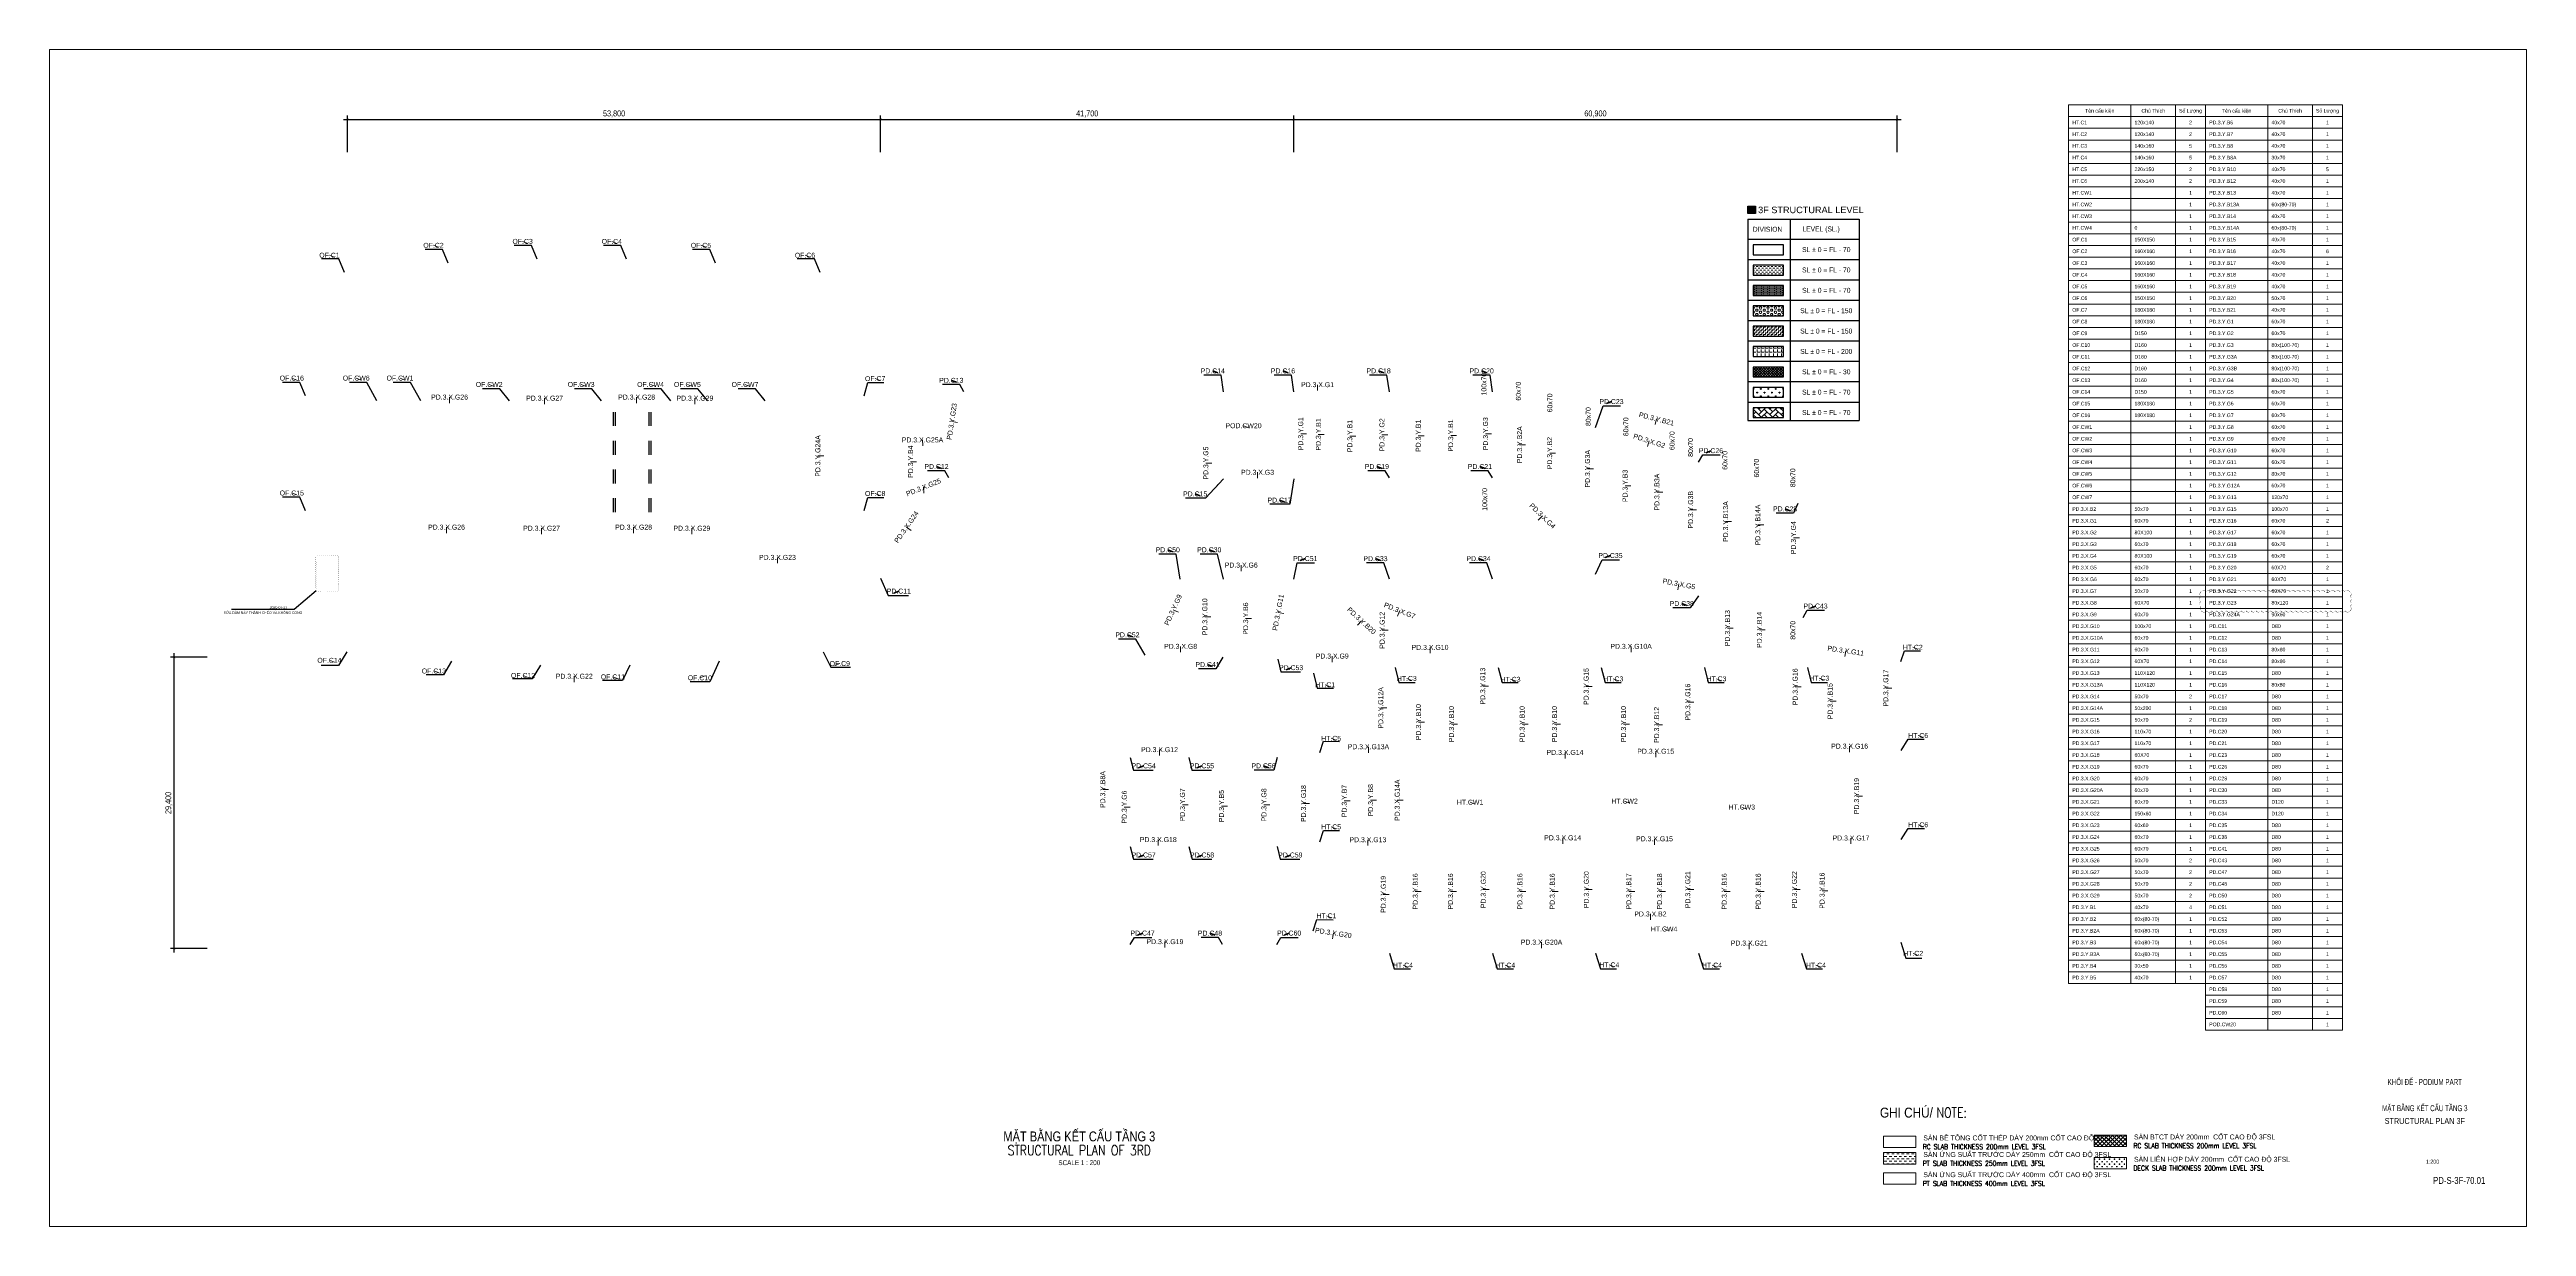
# Paper-space layout 'PD-S-3F-70.01' of a CAD drawing. Header units: millimetres. Extents: x 0 to 1250, y 0 to 594.
# The model-space entities are those that its viewports show. They can reach past a viewport. Long polylines and large blocks are cut down to what shows.
import ezdxf
from ezdxf.enums import TextEntityAlignment as Align

# ---------------------------------------------------------------- set-up
doc = ezdxf.new("R2010")
doc.units = ezdxf.units.MM
doc.header["$MEASUREMENT"] = 0
doc.set_wipeout_variables(frame=1)
doc.linetypes.add('HIDDEN', pattern=[9.525, 6.35, -3.175])
doc.layers.get('Defpoints').update_dxf_attribs({"color": 153})
doc.layers.add('$0$2020-08-14', color=2, linetype='Continuous', plot=False)
doc.layers.add('2020-07-27', color=1, linetype='Continuous', plot=False)
for name, color, linetype in [('$0$FOOTING BOTTOM LEVEL$0$@ SL+100 EL-1.3', 11, 'Continuous'), ('$0$FOOTING BOTTOM LEVEL$0$@ SL+300 EL-1.1', 41, 'Continuous'), ('ten dam', 31, 'Continuous'), ('X-CORE_3F$0$A-WALB', 3, 'Continuous'), ('X-GRID_2~4F$0$A-DIM1', 7, 'Continuous')]:
    doc.layers.add(name, color=color, linetype=linetype)
for name, color, linetype, lineweight in [('$0$NDC_S_HATCH MATERIAL', 8, 'Continuous', 13), ('$0$NDC_S_VN TEXT', 7, 'Continuous', 20), ('$1$NDC_S_DIM', 1, 'Continuous', 15), ('$1$NDC_S_THIN LINE', 8, 'Continuous', 9), ('$1$NDC_S_VN TEXT', 7, 'Continuous', 20), ('$2$NDC_S_ANNO', 7, 'Continuous', 20), ('$2$NDC_S_DIM', 1, 'Continuous', 15), ('$3$NDC_S_VN TEXT', 7, 'Continuous', 20), ('C1', 20, 'Continuous', 35), ('NDC_S_ANNO', 7, 'Continuous', 20), ('NDC_S_BEAM', 3, 'HIDDEN', 20), ('NDC_S_BEAM NAME', 7, 'Continuous', 9), ('NDC_S_COLUMN NAME', 7, 'Continuous', 9), ('NDC_S_CONTINUOUS', 3, 'Continuous', 20), ('NDC_S_DIM', 1, 'Continuous', 9), ('NDC_S_ENG TEXT', 2, 'Continuous', 20), ('NDC_S_ENG TITLE', 3, 'Continuous', 20), ('NDC_S_HATCH MATERIAL', 8, 'Continuous', 13), ('NDC_S_TEXT SYMBOL', 7, 'Continuous', 20), ('NDC_S_VN TEXT', 7, 'Continuous', 20), ('NDC_S_VN TITLE', 6, 'Continuous', 35), ('NDC_Table', 3, 'Continuous', 20)]:
    doc.layers.add(name, color=color, linetype=linetype, lineweight=lineweight)
doc.styles.add('$0$FOOTING BOTTOM LEVEL$0$AREA MENSURATION$0$Style-Arial', font='arial.ttf')
doc.styles.add('$0$NDC_ARIAL', font='arial.ttf', dxfattribs={"width": 0.85})
doc.styles.add('$2$ARIAL', font='arial.ttf', dxfattribs={"width": 0.8})
doc.styles.add('$2$NDC_DIM', font='', dxfattribs={"width": 0.75})
doc.styles.add('ARIAL', font='arial.ttf', dxfattribs={"width": 0.8})
doc.styles.add('NDC_ANNO', font='', dxfattribs={"width": 0.8})
doc.styles.add('NDC_ARIAL', font='arial.ttf', dxfattribs={"width": 0.85})
doc.styles.add('NDC_EN TXT', font='romans.shx', dxfattribs={"width": 0.8})
doc.styles.add('NDC_VIE TXT', font='arial.ttf', dxfattribs={"width": 0.8})
doc.styles.add('X-GRID_2~4F$0$Hrtext', font='arial.ttf', dxfattribs={"width": 0.8})
doc.styles.get('$2$NDC_DIM').set_extended_font_data('Dotum')
doc.styles.get('NDC_ANNO').set_extended_font_data('Dotum')
doc.dimstyles.new('$2$NDC_dim_iso', dxfattribs={"dimtxt": 2.2, "dimasz": 1, "dimexe": 1.5, "dimexo": 2.5, "dimgap": 1, "dimtad": 1, "dimdec": 0, "dimzin": 0, "dimdsep": 46, "dimtxsty": '$2$NDC_DIM', "dimblk": '$2$DIMMARK', "dimcen": 0.09, "dimdle": 1.2, "dimclrd": 1, "dimclre": 1, "dimclrt": 3, "dimadec": 0, "dimazin": 0, "dimtfac": 1, "dimtdec": 0, "dimtix": 1, "dimtofl": 0, "dimtmove": 0, "dimatfit": 3, "dimfxl": 0, "dimtolj": 1, "dimtzin": 0, "dimarcsym": 0})
doc.dimstyles.new('NDC_dim_150', dxfattribs={"dimscale": 150, "dimtxt": 2.2, "dimasz": 1.5, "dimexe": 1.5, "dimexo": 2.5, "dimgap": 1, "dimtad": 1, "dimdec": 0, "dimzin": 0, "dimdsep": 46, "dimtxsty": 'ARIAL', "dimblk": 'DIMMARK', "dimcen": 0.09, "dimdle": 1.2, "dimclrd": 1, "dimclre": 1, "dimclrt": 3, "dimadec": 0, "dimazin": 0, "dimtfac": 1, "dimtdec": 0, "dimtix": 1, "dimtofl": 0, "dimtmove": 0, "dimatfit": 3, "dimfxl": 0, "dimtolj": 1, "dimtzin": 0, "dimarcsym": 0})
doc.dimstyles.new('X-GRID_2~4F$0$1-200', dxfattribs={"dimscale": 200, "dimtxt": 3, "dimasz": 1, "dimexe": 2, "dimexo": 1.5, "dimgap": 1, "dimtad": 1, "dimdec": 0, "dimzin": 0, "dimdsep": 46, "dimlunit": 6, "dimtxsty": 'X-GRID_2~4F$0$Hrtext', "dimblk": 'X-GRID_2~4F$0$_ArchTick', "dimcen": 1, "dimdle": 2, "dimclrd": 256, "dimclre": 256, "dimclrt": 3, "dimadec": 0, "dimazin": 0, "dimtfac": 1, "dimtdec": 0, "dimtix": 1, "dimtmove": 2, "dimatfit": 3, "dimldrblk": 'X-GRID_2~4F$0$dotdim1', "dimfxl": 0, "dimtolj": 1, "dimtzin": 0, "dimlwd": -1, "dimarcsym": 0})

# ---------------------------------------------------------------- blocks, each defined once
blk = doc.blocks.new('Drawing name_symbol')
at = {"layer": 'NDC_S_ENG TITLE', "style": 'NDC_EN TXT', "width": 0.8}
blk.add_attdef('SECTDET1', text='', height=5, dxfattribs=at).set_placement((0, 1), align=Align.CENTER)
at = {"layer": 'NDC_S_TEXT SYMBOL', "lineweight": 25, "style": 'NDC_ANNO', "width": 0.8}
blk.add_attdef('SSCALE', text='', height=2.5, dxfattribs=at).set_placement((0, -4), align=Align.CENTER)
at = {"layer": 'NDC_S_VN TITLE', "style": 'NDC_VIE TXT', "width": 0.8}
blk.add_attdef('SECTDET2', text='', height=5, dxfattribs=at).set_placement((0, 8), align=Align.CENTER)
blk = doc.blocks.new('$2$DIMMARK')
at = {"layer": '$2$NDC_S_DIM', "color": 1}
blk.add_line((-1.5, 0), (1, 0), dxfattribs=at)
at = {"layer": '$2$NDC_S_DIM', "color": 2, "const_width": 0.1}
blk.add_lwpolyline([(-0.4, -0.4), (0.4, 0.4)], dxfattribs=at)
blk = doc.blocks.new('DIMMARK')
at = {"layer": 'NDC_S_DIM', "color": 1}
blk.add_line((-1.5, 0), (1, 0), dxfattribs=at)
at = {"layer": 'NDC_S_DIM', "color": 2, "const_width": 0.15}
blk.add_lwpolyline([(-0.5, -0.5), (0.5, 0.5)], dxfattribs=at)
blk = doc.blocks.new('X-GRID_2~4F$0$_ArchTick')
at = {"layer": 'X-GRID_2~4F$0$A-DIM1', "color": 0, "linetype": 'ByBlock', "const_width": 0.15}
blk.add_lwpolyline([(-0.5, -0.5), (0.5, 0.5)], dxfattribs=at)
blk = doc.blocks.new('*D235')
at = {"layer": 'Defpoints', "transparency": 16777216}
blk.add_line((34800, 92582), (89400, 92582), dxfattribs=at)
at = {"layer": 'Defpoints', "lineweight": -2, "transparency": 16777216}
for p, q in [((35200, 89282), (35200, 92982)), ((89000, 89282), (89000, 92982))]:
    blk.add_line(p, q, dxfattribs=at)
at = {"layer": 'Defpoints', "color": 0, "transparency": 16777216}
for p in [(89000, 92582), (35200, 88982), (89000, 88982)]:
    blk.add_point(p, dxfattribs=at)
at = {"layer": 'Defpoints', "transparency": 16777216, "xscale": 200, "yscale": 200, "zscale": 200, "rotation": 180}
blk.add_blockref('X-GRID_2~4F$0$_ArchTick', (35200, 92582), dxfattribs=at)
at = {"layer": 'Defpoints', "transparency": 16777216, "xscale": 200, "yscale": 200, "zscale": 200}
blk.add_blockref('X-GRID_2~4F$0$_ArchTick', (89000, 92582), dxfattribs=at)
at = {"layer": 'Defpoints', "transparency": 16777216, "insert": (62100, 93142), "char_height": 600, "attachment_point": 5, "style": 'X-GRID_2~4F$0$Hrtext'}
blk.add_mtext('\\A1;53,800', dxfattribs=at)
blk = doc.blocks.new('X-GRID_2~4F$0$dotdim1')
at = {"layer": 'X-GRID_2~4F$0$A-DIM1'}
for p, q in [((-2, 0), (2, 0)), ((0, 2), (0, -2))]:
    blk.add_line(p, q, dxfattribs=at)
at = {"layer": 'X-GRID_2~4F$0$A-DIM1', "const_width": 0.7}
blk.add_lwpolyline([(0.4, 0, 1), (-0.4, 0, 1)], format="xyb", close=True, dxfattribs=at)
blk = doc.blocks.new('*D236')
at = {"layer": 'Defpoints', "lineweight": -2, "transparency": 16777216}
for p, q in [((21014, 38300), (17314, 38300)), ((21014, 8900), (17314, 8900))]:
    blk.add_line(p, q, dxfattribs=at)
at = {"layer": 'Defpoints', "transparency": 16777216}
blk.add_line((17714, 8500), (17714, 38700), dxfattribs=at)
at = {"layer": 'Defpoints', "color": 0, "transparency": 16777216}
for p in [(17714, 38300), (21314, 38300), (21314, 8900)]:
    blk.add_point(p, dxfattribs=at)
at = {"layer": 'Defpoints', "transparency": 16777216, "xscale": 200, "yscale": 200, "zscale": 200}
for p, rotation in [((17714, 38300), 90), ((17714, 8900), 270)]:
    blk.add_blockref('X-GRID_2~4F$0$_ArchTick', p, dxfattribs=dict(at, rotation=rotation))
at = {"layer": 'Defpoints', "transparency": 16777216, "insert": (17153, 23600), "char_height": 600, "attachment_point": 5, "rotation": 90, "style": 'X-GRID_2~4F$0$Hrtext'}
blk.add_mtext('\\A1;29,400', dxfattribs=at)
blk = doc.blocks.new('*D237')
at = {"layer": 'Defpoints', "transparency": 16777216}
blk.add_line((130300, 92582), (192000, 92582), dxfattribs=at)
at = {"layer": 'Defpoints', "lineweight": -2, "transparency": 16777216}
for p, q in [((130700, 89282), (130700, 92982)), ((191600, 89282), (191600, 92982))]:
    blk.add_line(p, q, dxfattribs=at)
at = {"layer": 'Defpoints', "color": 0, "transparency": 16777216}
for p in [(191600, 92582), (130700, 88982), (191600, 88982)]:
    blk.add_point(p, dxfattribs=at)
at = {"layer": 'Defpoints', "transparency": 16777216, "xscale": 200, "yscale": 200, "zscale": 200, "rotation": 180}
blk.add_blockref('X-GRID_2~4F$0$_ArchTick', (130700, 92582), dxfattribs=at)
at = {"layer": 'Defpoints', "transparency": 16777216, "xscale": 200, "yscale": 200, "zscale": 200}
blk.add_blockref('X-GRID_2~4F$0$_ArchTick', (191600, 92582), dxfattribs=at)
at = {"layer": 'Defpoints', "transparency": 16777216, "insert": (161150, 93142), "char_height": 600, "attachment_point": 5, "style": 'X-GRID_2~4F$0$Hrtext'}
blk.add_mtext('\\A1;60,900', dxfattribs=at)
blk = doc.blocks.new('*D238')
at = {"layer": 'Defpoints', "transparency": 16777216}
blk.add_line((88600, 92582), (131100, 92582), dxfattribs=at)
at = {"layer": 'Defpoints', "lineweight": -2, "transparency": 16777216}
for p, q in [((89000, 89282), (89000, 92982)), ((130700, 89282), (130700, 92982))]:
    blk.add_line(p, q, dxfattribs=at)
at = {"layer": 'Defpoints', "color": 0, "transparency": 16777216}
for p in [(130700, 92582), (89000, 88982), (130700, 88982)]:
    blk.add_point(p, dxfattribs=at)
at = {"layer": 'Defpoints', "transparency": 16777216, "xscale": 200, "yscale": 200, "zscale": 200, "rotation": 180}
blk.add_blockref('X-GRID_2~4F$0$_ArchTick', (89000, 92582), dxfattribs=at)
at = {"layer": 'Defpoints', "transparency": 16777216, "xscale": 200, "yscale": 200, "zscale": 200}
blk.add_blockref('X-GRID_2~4F$0$_ArchTick', (130700, 92582), dxfattribs=at)
at = {"layer": 'Defpoints', "transparency": 16777216, "insert": (109850, 93142), "char_height": 600, "attachment_point": 5, "style": 'X-GRID_2~4F$0$Hrtext'}
blk.add_mtext('\\A1;41,700', dxfattribs=at)
blk = doc.blocks.new('*U217')
at = {"layer": 'NDC_S_VN TEXT', "ltscale": 0.8, "style": '$2$ARIAL', "width": 0.8}
blk.add_attdef('TEN', text='', height=2.5, dxfattribs=at).set_placement((-2.6, 1), align=Align.MIDDLE_CENTER)
at = {"layer": 'ten dam', "ltscale": 0.8, "style": '$2$ARIAL', "width": 0.8, "flags": 1}
blk.add_attdef('CHU_THICH', text='', height=2.5, dxfattribs=at).set_placement((0, 0), align=Align.MIDDLE_CENTER)
at = {"layer": 'Defpoints'}
blk.add_leader([(0, 0), (-2.6, 1)], dimstyle='$2$NDC_dim_iso', override={"dimgap": 0.625, "dimtad": 0}, dxfattribs=at)
blk = doc.blocks.new('*U218')
at = {"layer": 'NDC_S_VN TEXT', "ltscale": 0.8, "style": '$2$ARIAL', "width": 0.8}
blk.add_attdef('TEN', text='', height=2.5, dxfattribs=at).set_placement((-2.6, 1), align=Align.MIDDLE_CENTER)
at = {"layer": 'ten dam', "ltscale": 0.8, "style": '$2$ARIAL', "width": 0.8, "flags": 1}
blk.add_attdef('CHU_THICH', text='', height=2.5, dxfattribs=at).set_placement((0, 0), align=Align.MIDDLE_CENTER)
at = {"layer": 'Defpoints'}
blk.add_leader([(0, 0), (-2.6, 1)], dimstyle='$2$NDC_dim_iso', override={"dimgap": 0.625, "dimtad": 0}, dxfattribs=at)
blk = doc.blocks.new('*U219')
at = {"layer": 'NDC_S_VN TEXT', "ltscale": 0.8, "style": '$2$ARIAL', "width": 0.8}
blk.add_attdef('TEN', text='', height=2.5, dxfattribs=at).set_placement((-2.6, 1), align=Align.MIDDLE_CENTER)
at = {"layer": 'ten dam', "ltscale": 0.8, "style": '$2$ARIAL', "width": 0.8, "flags": 1}
blk.add_attdef('CHU_THICH', text='', height=2.5, dxfattribs=at).set_placement((0, 0), align=Align.MIDDLE_CENTER)
at = {"layer": 'Defpoints'}
blk.add_leader([(0, 0), (-2.6, 1)], dimstyle='$2$NDC_dim_iso', override={"dimgap": 0.625, "dimtad": 0}, dxfattribs=at)
blk = doc.blocks.new('*U220')
at = {"layer": 'NDC_S_VN TEXT', "ltscale": 0.8, "style": '$2$ARIAL', "width": 0.8}
blk.add_attdef('TEN', text='', height=2.5, dxfattribs=at).set_placement((-2.6, 1), align=Align.MIDDLE_CENTER)
at = {"layer": 'ten dam', "ltscale": 0.8, "style": '$2$ARIAL', "width": 0.8, "flags": 1}
blk.add_attdef('CHU_THICH', text='', height=2.5, dxfattribs=at).set_placement((0, 0), align=Align.MIDDLE_CENTER)
at = {"layer": 'Defpoints'}
blk.add_leader([(0, 0), (-2.6, 1)], dimstyle='$2$NDC_dim_iso', override={"dimgap": 0.625, "dimtad": 0}, dxfattribs=at)
blk = doc.blocks.new('*U221')
at = {"layer": 'NDC_S_VN TEXT', "ltscale": 0.8, "style": '$2$ARIAL', "width": 0.8}
blk.add_attdef('TEN', text='', height=2.5, dxfattribs=at).set_placement((-2.6, 1), align=Align.MIDDLE_CENTER)
at = {"layer": 'ten dam', "ltscale": 0.8, "style": '$2$ARIAL', "width": 0.8, "flags": 1}
blk.add_attdef('CHU_THICH', text='', height=2.5, dxfattribs=at).set_placement((0, 0), align=Align.MIDDLE_CENTER)
at = {"layer": 'Defpoints'}
blk.add_leader([(0, 0), (-2.6, 1)], dimstyle='$2$NDC_dim_iso', override={"dimgap": 0.625, "dimtad": 0}, dxfattribs=at)
blk = doc.blocks.new('*U222')
at = {"layer": 'NDC_S_VN TEXT', "ltscale": 0.8, "style": '$2$ARIAL', "width": 0.8}
blk.add_attdef('TEN', text='', height=2.5, dxfattribs=at).set_placement((-2.6, 1), align=Align.MIDDLE_CENTER)
at = {"layer": 'ten dam', "ltscale": 0.8, "style": '$2$ARIAL', "width": 0.8, "flags": 1}
blk.add_attdef('CHU_THICH', text='', height=2.5, dxfattribs=at).set_placement((0, 0), align=Align.MIDDLE_CENTER)
at = {"layer": 'Defpoints'}
blk.add_leader([(0, 0), (-2.6, 1)], dimstyle='$2$NDC_dim_iso', override={"dimgap": 0.625, "dimtad": 0}, dxfattribs=at)
blk = doc.blocks.new('*U223')
at = {"layer": 'NDC_S_VN TEXT', "ltscale": 0.8, "style": '$2$ARIAL', "width": 0.8}
blk.add_attdef('TEN', text='', height=2.5, dxfattribs=at).set_placement((-2.6, 1), align=Align.MIDDLE_CENTER)
at = {"layer": 'ten dam', "ltscale": 0.8, "style": '$2$ARIAL', "width": 0.8, "flags": 1}
blk.add_attdef('CHU_THICH', text='', height=2.5, dxfattribs=at).set_placement((0, 0), align=Align.MIDDLE_CENTER)
at = {"layer": 'Defpoints'}
blk.add_leader([(0, 0), (-2.6, 1)], dimstyle='$2$NDC_dim_iso', override={"dimgap": 0.625, "dimtad": 0}, dxfattribs=at)
blk = doc.blocks.new('*U224')
at = {"layer": 'NDC_S_VN TEXT', "ltscale": 0.8, "style": '$2$ARIAL', "width": 0.8}
blk.add_attdef('TEN', text='', height=2.5, dxfattribs=at).set_placement((-2.6, 1), align=Align.MIDDLE_CENTER)
at = {"layer": 'ten dam', "ltscale": 0.8, "style": '$2$ARIAL', "width": 0.8, "flags": 1}
blk.add_attdef('CHU_THICH', text='', height=2.5, dxfattribs=at).set_placement((0, 0), align=Align.MIDDLE_CENTER)
at = {"layer": 'Defpoints'}
blk.add_leader([(0, 0), (-2.6, 1)], dimstyle='$2$NDC_dim_iso', override={"dimgap": 0.625, "dimtad": 0}, dxfattribs=at)
blk = doc.blocks.new('*U225')
at = {"layer": 'NDC_S_VN TEXT', "ltscale": 0.8, "style": '$2$ARIAL', "width": 0.8}
blk.add_attdef('TEN', text='', height=2.5, dxfattribs=at).set_placement((-2.6, 1), align=Align.MIDDLE_CENTER)
at = {"layer": 'ten dam', "ltscale": 0.8, "style": '$2$ARIAL', "width": 0.8, "flags": 1}
blk.add_attdef('CHU_THICH', text='', height=2.5, dxfattribs=at).set_placement((0, 0), align=Align.MIDDLE_CENTER)
at = {"layer": 'Defpoints'}
blk.add_leader([(0, 0), (-2.6, 1)], dimstyle='$2$NDC_dim_iso', override={"dimgap": 0.625, "dimtad": 0}, dxfattribs=at)
blk = doc.blocks.new('*U226')
at = {"layer": 'NDC_S_VN TEXT', "ltscale": 0.8, "style": '$2$ARIAL', "width": 0.8}
blk.add_attdef('TEN', text='', height=2.5, dxfattribs=at).set_placement((-2.6, 1), align=Align.MIDDLE_CENTER)
at = {"layer": 'ten dam', "ltscale": 0.8, "style": '$2$ARIAL', "width": 0.8, "flags": 1}
blk.add_attdef('CHU_THICH', text='', height=2.5, dxfattribs=at).set_placement((0, 0), align=Align.MIDDLE_CENTER)
at = {"layer": 'Defpoints'}
blk.add_leader([(0, 0), (-2.6, 1)], dimstyle='$2$NDC_dim_iso', override={"dimgap": 0.625, "dimtad": 0}, dxfattribs=at)
blk = doc.blocks.new('*U227')
at = {"layer": 'NDC_S_VN TEXT', "ltscale": 0.8, "style": '$2$ARIAL', "width": 0.8}
blk.add_attdef('TEN', text='', height=2.5, dxfattribs=at).set_placement((-2.6, 1), align=Align.MIDDLE_CENTER)
at = {"layer": 'ten dam', "ltscale": 0.8, "style": '$2$ARIAL', "width": 0.8, "flags": 1}
blk.add_attdef('CHU_THICH', text='', height=2.5, dxfattribs=at).set_placement((0, 0), align=Align.MIDDLE_CENTER)
at = {"layer": 'Defpoints'}
blk.add_leader([(0, 0), (-2.6, 1)], dimstyle='$2$NDC_dim_iso', override={"dimgap": 0.625, "dimtad": 0}, dxfattribs=at)
blk = doc.blocks.new('*U228')
at = {"layer": 'NDC_S_VN TEXT', "ltscale": 0.8, "style": '$2$ARIAL', "width": 0.8}
blk.add_attdef('TEN', text='', height=2.5, dxfattribs=at).set_placement((-2.6, 1), align=Align.MIDDLE_CENTER)
at = {"layer": 'ten dam', "ltscale": 0.8, "style": '$2$ARIAL', "width": 0.8, "flags": 1}
blk.add_attdef('CHU_THICH', text='', height=2.5, dxfattribs=at).set_placement((0, 0), align=Align.MIDDLE_CENTER)
at = {"layer": 'Defpoints'}
blk.add_leader([(0, 0), (-2.6, 1)], dimstyle='$2$NDC_dim_iso', override={"dimgap": 0.625, "dimtad": 0}, dxfattribs=at)
blk = doc.blocks.new('*U229')
at = {"layer": 'NDC_S_VN TEXT', "ltscale": 0.8, "style": '$2$ARIAL', "width": 0.8}
blk.add_attdef('TEN', text='', height=2.5, dxfattribs=at).set_placement((-2.6, 1), align=Align.MIDDLE_CENTER)
at = {"layer": 'ten dam', "ltscale": 0.8, "style": '$2$ARIAL', "width": 0.8, "flags": 1}
blk.add_attdef('CHU_THICH', text='', height=2.5, dxfattribs=at).set_placement((0, 0), align=Align.MIDDLE_CENTER)
at = {"layer": 'Defpoints'}
blk.add_leader([(0, 0), (-2.6, 1)], dimstyle='$2$NDC_dim_iso', override={"dimgap": 0.625, "dimtad": 0}, dxfattribs=at)
blk = doc.blocks.new('*U231')
at = {"layer": 'NDC_S_VN TEXT', "ltscale": 0.8, "style": '$2$ARIAL', "width": 0.8}
blk.add_attdef('TEN', text='', height=2.5, dxfattribs=at).set_placement((-2.6, 1), align=Align.MIDDLE_CENTER)
at = {"layer": 'ten dam', "ltscale": 0.8, "style": '$2$ARIAL', "width": 0.8, "flags": 1}
blk.add_attdef('CHU_THICH', text='', height=2.5, dxfattribs=at).set_placement((0, 0), align=Align.MIDDLE_CENTER)
at = {"layer": 'Defpoints'}
blk.add_leader([(0, 0), (-2.6, 1)], dimstyle='$2$NDC_dim_iso', override={"dimgap": 0.625, "dimtad": 0}, dxfattribs=at)
blk = doc.blocks.new('*U232')
at = {"layer": 'NDC_S_VN TEXT', "ltscale": 0.8, "style": '$2$ARIAL', "width": 0.8}
blk.add_attdef('TEN', text='', height=2.5, dxfattribs=at).set_placement((-2.6, 1), align=Align.MIDDLE_CENTER)
at = {"layer": 'ten dam', "ltscale": 0.8, "style": '$2$ARIAL', "width": 0.8, "flags": 1}
blk.add_attdef('CHU_THICH', text='', height=2.5, dxfattribs=at).set_placement((0, 0), align=Align.MIDDLE_CENTER)
at = {"layer": 'Defpoints'}
blk.add_leader([(0, 0), (-2.6, 1)], dimstyle='$2$NDC_dim_iso', override={"dimgap": 0.625, "dimtad": 0}, dxfattribs=at)
blk = doc.blocks.new('*U230')
at = {"layer": 'NDC_S_VN TEXT', "ltscale": 0.8, "style": '$2$ARIAL', "width": 0.8}
blk.add_attdef('TEN', text='', height=2.5, dxfattribs=at).set_placement((-2.6, 1), align=Align.MIDDLE_CENTER)
at = {"layer": 'ten dam', "ltscale": 0.8, "style": '$2$ARIAL', "width": 0.8, "flags": 1}
blk.add_attdef('CHU_THICH', text='', height=2.5, dxfattribs=at).set_placement((0, 0), align=Align.MIDDLE_CENTER)
at = {"layer": 'Defpoints'}
blk.add_leader([(0, 0), (-2.6, 1)], dimstyle='$2$NDC_dim_iso', override={"dimgap": 0.625, "dimtad": 0}, dxfattribs=at)
blk = doc.blocks.new('*U216')
at = {"layer": 'NDC_S_VN TEXT', "ltscale": 0.8, "style": '$2$ARIAL', "width": 0.8}
blk.add_attdef('TEN', text='', height=2.5, dxfattribs=at).set_placement((0, 3), align=Align.MIDDLE_CENTER)
at = {"layer": 'ten dam', "ltscale": 0.8, "style": '$2$ARIAL', "width": 0.8, "flags": 1}
blk.add_attdef('CHU_THICH', text='', height=2.5, dxfattribs=at).set_placement((0, 0), align=Align.MIDDLE_CENTER)
at = {"layer": 'Defpoints'}
blk.add_leader([(0, 0), (0, 3)], dimstyle='$2$NDC_dim_iso', override={"dimgap": 0.625, "dimtad": 0}, dxfattribs=at)

msp = doc.modelspace()

# ---------------------------------------------------------------- hatches: boundary and pattern name
at = {"layer": '$1$NDC_S_THIN LINE', "ltscale": 100}
h = msp.add_hatch(color=251, dxfattribs=at)
h.dxf.hatch_style = 1
h.paths.add_polyline_path([(177305.1, 83826.8), (176535.1, 83826.8), (176535.1, 83094.5), (177305.1, 83094.5)])
at = {"layer": 'NDC_S_HATCH MATERIAL'}
h = msp.add_hatch(dxfattribs=at)
h.set_pattern_fill('DASH', color=256, scale=2000)
h.set_pattern_definition([(0, (155802.74, -67577.6), (250, 250), [250, -250])])
h.paths.add_polyline_path([(190206.4, -11702.4), (193484.2, -11702.4), (193484.2, -12854.6), (190206.4, -12854.6)])
h = msp.add_hatch(dxfattribs=at)
h.set_pattern_fill('CROSS', color=256, scale=1000)
h.set_pattern_definition([(0, (14971.25, 633.5), (250, 250), [125, -375]), (90, (15033.75, 571), (-250, 250), [125, -375])])
h.paths.add_polyline_path([(211471, -12184.5), (211471, -13336.7), (214748.8, -13336.7), (214748.8, -12184.5)])

# ---------------------------------------------------------------- linework, layer by layer
msp.add_lwpolyline([(176535.1, 83826.8), (177305.1, 83826.8), (177305.1, 83094.5), (176535.1, 83094.5)], close=True)
at = {"layer": '2020-07-27'}
for p, q in [((29815.7, 43117.4), (23479.4, 43117.4)), ((32043.3, 44999.2), (29815.7, 43117.4))]:
    msp.add_line(p, q, dxfattribs=at)
msp.add_lwpolyline([(32043.3, 44999.2, 0, 20, 0.52056705), (32243.3, 44999.2, 0, 20, 0.52056705), (32443.3, 44999.2, 0, 20, 0.52056705), (32643.3, 44999.2, 0, 20, 0.52056705), (32843.3, 44999.2, 0, 20, 0.52056705), (33043.3, 44999.2, 0, 20, 0.52056705), (33243.3, 44999.2, 0, 20, 0.52056705), (33443.3, 44999.2, 0, 20, 0.52056705), (33643.3, 44999.2, 0, 20, 0.52056705), (33843.3, 44999.2, 0, 20, 0.52056705), (34043.3, 44999.2, 0, 20, 0.52056705), (34238, 45004.5, 0, 20, 0.52056705), (34238, 45204.5, 0, 20, 0.52056705), (34238, 45404.5, 0, 20, 0.52056705), (34238, 45604.5, 0, 20, 0.52056705), (34238, 45804.5, 0, 20, 0.52056705), (34238, 46004.5, 0, 20, 0.52056705), (34238, 46204.5, 0, 20, 0.52056705), (34238, 46404.5, 0, 20, 0.52056705), (34238, 46604.5, 0, 20, 0.52056705), (34238, 46804.5, 0, 20, 0.52056705), (34238, 47004.5, 0, 20, 0.52056705), (34238, 47204.5, 0, 20, 0.52056705), (34238, 47404.5, 0, 20, 0.52056705), (34238, 47604.5, 0, 20, 0.52056705), (34238, 47804.5, 0, 20, 0.52056705), (34238, 48004.5, 0, 20, 0.52056705), (34238, 48204.5, 0, 20, 0.52056705), (34238, 48404.5, 0, 20, 0.52056705), (34177.8, 48544.3, 0, 20, 0.52056705), (33977.8, 48544.3, 0, 20, 0.52056705), (33777.8, 48544.3, 0, 20, 0.52056705), (33577.8, 48544.3, 0, 20, 0.52056705), (33377.8, 48544.3, 0, 20, 0.52056705), (33177.8, 48544.3, 0, 20, 0.52056705), (32977.8, 48544.3, 0, 20, 0.52056705), (32777.8, 48544.3, 0, 20, 0.52056705), (32577.8, 48544.3, 0, 20, 0.52056705), (32377.8, 48544.3, 0, 20, 0.52056705), (32177.8, 48544.3, 0, 20, 0.52056705), (32043.3, 48478.8, 0, 20, 0.52056705), (32043.3, 48278.8, 0, 20, 0.52056705), (32043.3, 48078.8, 0, 20, 0.52056705), (32043.3, 47878.8, 0, 20, 0.52056705), (32043.3, 47678.8, 0, 20, 0.52056705), (32043.3, 47478.8, 0, 20, 0.52056705), (32043.3, 47278.8, 0, 20, 0.52056705), (32043.3, 47078.8, 0, 20, 0.52056705), (32043.3, 46878.8, 0, 20, 0.52056705), (32043.3, 46678.8, 0, 20, 0.52056705), (32043.3, 46478.8, 0, 20, 0.52056705), (32043.3, 46278.8, 0, 20, 0.52056705), (32043.3, 46078.8, 0, 20, 0.52056705), (32043.3, 45878.8, 0, 20, 0.52056705), (32043.3, 45678.8, 0, 20, 0.52056705), (32043.3, 45478.8, 0, 20, 0.52056705), (32043.3, 45278.8, 0, 20, 0.52056705)], format="xyseb", close=True, dxfattribs=at)
at = {"layer": 'Defpoints', "color": 230}
msp.add_lwpolyline([(237316, 42989, 0, 50, -0.52056705), (236816, 42989, 0, 50, -0.52056705), (236316, 42989, 0, 50, -0.52056705), (235816, 42989, 0, 50, -0.52056705), (235316, 42989, 0, 50, -0.52056705), (234816, 42989, 0, 50, -0.52056705), (234316, 42989, 0, 50, -0.52056705), (233816, 42989, 0, 50, -0.52056705), (233316, 42989, 0, 50, -0.52056705), (232816, 42989, 0, 50, -0.52056705), (232316, 42989, 0, 50, -0.52056705), (231816, 42989, 0, 50, -0.52056705), (231316, 42989, 0, 50, -0.52056705), (230816, 42989, 0, 50, -0.52056705), (230316, 42989, 0, 50, -0.52056705), (229816, 42989, 0, 50, -0.52056705), (229316, 42989, 0, 50, -0.52056705), (228816, 42989, 0, 50, -0.52056705), (228316, 42989, 0, 50, -0.52056705), (227816, 42989, 0, 50, -0.52056705), (227316, 42989, 0, 50, -0.52056705), (226816, 42989, 0, 50, -0.52056705), (226316, 42989, 0, 50, -0.52056705), (225816, 42989, 0, 50, -0.52056705), (225316, 42989, 0, 50, -0.52056705), (224816, 42989, 0, 50, -0.52056705), (224316, 42989, 0, 50, -0.52056705), (223816, 42989, 0, 50, -0.52056705), (223316, 42989, 0, 50, -0.52056705), (222816, 42989, 0, 50, -0.52056705), (222316, 42989, 0, 50, -0.52056705), (222263, 43436, 0, 50, -0.52056705), (222263, 43936, 0, 50, -0.52056705), (222263, 44436, 0, 50, -0.52056705), (222286, 44913, 0, 50, -0.52056705), (222786, 44913, 0, 50, -0.52056705), (223286, 44913, 0, 50, -0.52056705), (223786, 44913, 0, 50, -0.52056705), (224286, 44913, 0, 50, -0.52056705), (224786, 44913, 0, 50, -0.52056705), (225286, 44913, 0, 50, -0.52056705), (225786, 44913, 0, 50, -0.52056705), (226286, 44913, 0, 50, -0.52056705), (226786, 44913, 0, 50, -0.52056705), (227286, 44913, 0, 50, -0.52056705), (227786, 44913, 0, 50, -0.52056705), (228286, 44913, 0, 50, -0.52056705), (228786, 44913, 0, 50, -0.52056705), (229286, 44913, 0, 50, -0.52056705), (229786, 44913, 0, 50, -0.52056705), (230286, 44913, 0, 50, -0.52056705), (230786, 44913, 0, 50, -0.52056705), (231286, 44913, 0, 50, -0.52056705), (231786, 44913, 0, 50, -0.52056705), (232286, 44913, 0, 50, -0.52056705), (232786, 44913, 0, 50, -0.52056705), (233286, 44913, 0, 50, -0.52056705), (233786, 44913, 0, 50, -0.52056705), (234286, 44913, 0, 50, -0.52056705), (234786, 44913, 0, 50, -0.52056705), (235286, 44913, 0, 50, -0.52056705), (235786, 44913, 0, 50, -0.52056705), (236286, 44913, 0, 50, -0.52056705), (236786, 44913, 0, 50, -0.52056705), (237286, 44913, 0, 50, -0.52056705), (237316, 44443, 0, 50, -0.52056705), (237316, 43943, 0, 50, -0.52056705), (237316, 43443, 0, 50, -0.52056705)], format="xyseb", close=True, dxfattribs=at)
at = {"layer": 'NDC_S_CONTINUOUS'}
for p, q in [((211471, -9929.3), (214748.8, -9929.3)), ((211471, -11081.5), (211471, -9929.3)), ((214748.8, -9929.3), (214748.8, -11081.5)), ((190206.4, -10030), (193484.2, -10030)), ((190206.4, -11182.2), (190206.4, -10030)), ((193484.2, -11182.2), (190206.4, -11182.2)), ((190206.4, -11702.4), (190206.4, -12854.6)), ((190206.4, -11702.4), (193484.2, -11702.4)), ((193484.2, -10030), (193484.2, -11182.2)), ((193484.2, -11702.4), (193484.2, -12854.6)), ((214748.8, -11081.5), (211471, -11081.5)), ((211471, -12184.5), (214748.8, -12184.5)), ((211471, -12184.5), (211471, -13336.7)), ((214748.8, -12184.5), (214748.8, -13336.7)), ((193484.2, -12854.6), (190206.4, -12854.6)), ((190206.4, -13737.1), (193484.2, -13737.1)), ((190206.4, -14889.3), (190206.4, -13737.1)), ((193484.2, -14889.3), (190206.4, -14889.3)), ((193484.2, -13737.1), (193484.2, -14889.3)), ((211471, -13336.7), (214748.8, -13336.7))]:
    msp.add_line(p, q, dxfattribs=at)
at = {"layer": 'NDC_S_HATCH MATERIAL', "linetype": 'Continuous', "ltscale": 500}
for p, q in [((211471, -10137.4), (211679.1, -9929.3)), ((211471, -10556.5), (212098.2, -9929.3)), ((211471, -10975.6), (212517.3, -9929.3)), ((212791, -11081.5), (211638.8, -9929.3)), ((211784.2, -11081.5), (212936.4, -9929.3)), ((213210, -11081.5), (212057.8, -9929.3)), ((212203.2, -11081.5), (213355.4, -9929.3)), ((213629.1, -11081.5), (212476.9, -9929.3)), ((212622.3, -11081.5), (213774.5, -9929.3)), ((214048.2, -11081.5), (212896, -9929.3)), ((213041.4, -11081.5), (214193.6, -9929.3)), ((214467.3, -11081.5), (213315.1, -9929.3)), ((213460.5, -11081.5), (214612.7, -9929.3)), ((214748.8, -10943.9), (213734.2, -9929.3)), ((214748.8, -10524.8), (214153.2, -9929.3)), ((214748.8, -10105.7), (214572.3, -9929.3)), ((212371.9, -11081.5), (211471, -10180.6)), ((211952.8, -11081.5), (211471, -10599.6)), ((211533.7, -11081.5), (211471, -11018.7)), ((213879.6, -11081.5), (214748.8, -10212.2)), ((214298.6, -11081.5), (214748.8, -10631.3)), ((214717.7, -11081.5), (214748.8, -11050.4))]:
    msp.add_line(p, q, dxfattribs=at)
at = {"layer": 'NDC_Table', "color": 0}
for p, q in [((208909.5, 94060), (222728.9, 94060)), ((208909.5, 94060), (208909.5, 5379.1)), ((208909.5, 92877.6), (222728.9, 92877.6)), ((208909.5, 92877.6), (222728.9, 92877.6)), ((215191.1, 94060), (215191.1, 5379.1)), ((219699, 94060), (219699, 5379.1)), ((222728.9, 94060), (222728.9, 649.4)), ((222728.9, 94060), (222728.9, 649.4)), ((222728.9, 94060), (236548.4, 94060)), ((222728.9, 92877.6), (236548.4, 92877.6)), ((229010.5, 94060), (229010.5, 649.4)), ((233518.5, 94060), (233518.5, 649.4)), ((236548.4, 94060), (236548.4, 649.4)), ((208909.5, 91695.2), (222728.9, 91695.2)), ((208909.5, 91695.2), (222728.9, 91695.2)), ((208909.5, 90512.8), (222728.9, 90512.8)), ((208909.5, 90512.8), (222728.9, 90512.8)), ((222728.9, 91695.2), (236548.4, 91695.2)), ((222728.9, 90512.8), (236548.4, 90512.8)), ((208909.5, 89330.4), (222728.9, 89330.4)), ((208909.5, 89330.4), (222728.9, 89330.4)), ((208909.5, 88147.9), (222728.9, 88147.9)), ((222728.9, 89330.4), (236548.4, 89330.4)), ((222728.9, 88147.9), (236548.4, 88147.9)), ((208909.5, 86965.5), (222728.9, 86965.5)), ((208909.5, 85783.1), (222728.9, 85783.1)), ((222728.9, 86965.5), (236548.4, 86965.5)), ((222728.9, 85783.1), (236548.4, 85783.1)), ((208909.5, 84600.7), (222728.9, 84600.7)), ((208909.5, 83418.3), (222728.9, 83418.3)), ((222728.9, 84600.7), (236548.4, 84600.7)), ((222728.9, 83418.3), (236548.4, 83418.3)), ((208909.5, 82235.9), (222728.9, 82235.9)), ((208909.5, 81053.5), (222728.9, 81053.5)), ((222728.9, 82235.9), (236548.4, 82235.9)), ((222728.9, 81053.5), (236548.4, 81053.5)), ((208909.5, 79871.1), (222728.9, 79871.1)), ((208909.5, 78688.6), (222728.9, 78688.6)), ((208909.5, 77506.2), (222728.9, 77506.2)), ((222728.9, 79871.1), (236548.4, 79871.1)), ((222728.9, 78688.6), (236548.4, 78688.6)), ((222728.9, 77506.2), (236548.4, 77506.2)), ((208909.5, 76323.8), (222728.9, 76323.8)), ((208909.5, 75141.4), (222728.9, 75141.4)), ((222728.9, 76323.8), (236548.4, 76323.8)), ((222728.9, 75141.4), (236548.4, 75141.4)), ((208909.5, 73959), (222728.9, 73959)), ((208909.5, 72776.6), (222728.9, 72776.6)), ((222728.9, 73959), (236548.4, 73959)), ((222728.9, 72776.6), (236548.4, 72776.6)), ((208909.5, 71594.2), (222728.9, 71594.2)), ((208909.5, 70411.8), (222728.9, 70411.8)), ((222728.9, 71594.2), (236548.4, 71594.2)), ((222728.9, 70411.8), (236548.4, 70411.8)), ((208909.5, 69229.3), (222728.9, 69229.3)), ((208909.5, 68046.9), (222728.9, 68046.9)), ((222728.9, 69229.3), (236548.4, 69229.3)), ((222728.9, 68046.9), (236548.4, 68046.9)), ((208909.5, 66864.5), (222728.9, 66864.5)), ((208909.5, 65682.1), (222728.9, 65682.1)), ((222728.9, 66864.5), (236548.4, 66864.5)), ((222728.9, 65682.1), (236548.4, 65682.1)), ((208909.5, 64499.7), (222728.9, 64499.7)), ((208909.5, 63317.3), (222728.9, 63317.3)), ((222728.9, 64499.7), (236548.4, 64499.7)), ((222728.9, 63317.3), (236548.4, 63317.3)), ((208909.5, 62134.9), (222728.9, 62134.9)), ((208909.5, 60952.5), (222728.9, 60952.5)), ((222728.9, 62134.9), (236548.4, 62134.9)), ((222728.9, 60952.5), (236548.4, 60952.5)), ((208909.5, 59770), (222728.9, 59770)), ((208909.5, 58587.6), (222728.9, 58587.6)), ((222728.9, 59770), (236548.4, 59770)), ((222728.9, 58587.6), (236548.4, 58587.6)), ((208909.5, 57405.2), (222728.9, 57405.2)), ((208909.5, 56222.8), (222728.9, 56222.8)), ((208909.5, 55040.4), (222728.9, 55040.4)), ((222728.9, 57405.2), (236548.4, 57405.2)), ((222728.9, 56222.8), (236548.4, 56222.8)), ((222728.9, 55040.4), (236548.4, 55040.4)), ((208909.5, 53858), (222728.9, 53858)), ((208909.5, 52675.6), (222728.9, 52675.6)), ((222728.9, 53858), (236548.4, 53858)), ((222728.9, 52675.6), (236548.4, 52675.6)), ((208909.5, 51493.2), (222728.9, 51493.2)), ((208909.5, 50310.7), (222728.9, 50310.7)), ((222728.9, 51493.2), (236548.4, 51493.2)), ((222728.9, 50310.7), (236548.4, 50310.7)), ((208909.5, 49128.3), (222728.9, 49128.3)), ((208909.5, 47945.9), (222728.9, 47945.9)), ((222728.9, 49128.3), (236548.4, 49128.3)), ((222728.9, 47945.9), (236548.4, 47945.9)), ((208909.5, 46763.5), (222728.9, 46763.5)), ((208909.5, 45581.1), (222728.9, 45581.1)), ((222728.9, 46763.5), (236548.4, 46763.5)), ((222728.9, 45581.1), (236548.4, 45581.1)), ((208909.5, 44398.7), (222728.9, 44398.7)), ((208909.5, 43216.3), (222728.9, 43216.3)), ((222728.9, 44398.7), (236548.4, 44398.7)), ((222728.9, 43216.3), (236548.4, 43216.3)), ((208909.5, 42033.9), (222728.9, 42033.9)), ((208909.5, 40851.4), (222728.9, 40851.4)), ((222728.9, 42033.9), (236548.4, 42033.9)), ((222728.9, 40851.4), (236548.4, 40851.4)), ((208909.5, 39669), (222728.9, 39669)), ((208909.5, 38486.6), (222728.9, 38486.6)), ((222728.9, 39669), (236548.4, 39669)), ((222728.9, 38486.6), (236548.4, 38486.6)), ((208909.5, 37304.2), (222728.9, 37304.2)), ((208909.5, 36121.8), (222728.9, 36121.8)), ((222728.9, 37304.2), (236548.4, 37304.2)), ((222728.9, 36121.8), (236548.4, 36121.8)), ((208909.5, 34939.4), (222728.9, 34939.4)), ((208909.5, 33757), (222728.9, 33757)), ((208909.5, 32574.6), (222728.9, 32574.6)), ((222728.9, 34939.4), (236548.4, 34939.4)), ((222728.9, 33757), (236548.4, 33757)), ((222728.9, 32574.6), (236548.4, 32574.6)), ((208909.5, 31392.1), (222728.9, 31392.1)), ((208909.5, 30209.7), (222728.9, 30209.7)), ((222728.9, 31392.1), (236548.4, 31392.1)), ((222728.9, 30209.7), (236548.4, 30209.7)), ((208909.5, 29027.3), (222728.9, 29027.3)), ((208909.5, 27844.9), (222728.9, 27844.9)), ((222728.9, 29027.3), (236548.4, 29027.3)), ((222728.9, 27844.9), (236548.4, 27844.9)), ((208909.5, 26662.5), (222728.9, 26662.5)), ((208909.5, 25480.1), (222728.9, 25480.1)), ((222728.9, 26662.5), (236548.4, 26662.5)), ((222728.9, 25480.1), (236548.4, 25480.1)), ((208909.5, 24297.7), (222728.9, 24297.7)), ((208909.5, 23115.3), (222728.9, 23115.3)), ((222728.9, 24297.7), (236548.4, 24297.7)), ((222728.9, 23115.3), (236548.4, 23115.3)), ((208909.5, 21932.8), (222728.9, 21932.8)), ((208909.5, 20750.4), (222728.9, 20750.4)), ((222728.9, 21932.8), (236548.4, 21932.8)), ((222728.9, 20750.4), (236548.4, 20750.4)), ((208909.5, 19568), (222728.9, 19568)), ((208909.5, 18385.6), (222728.9, 18385.6)), ((222728.9, 19568), (236548.4, 19568)), ((222728.9, 18385.6), (236548.4, 18385.6)), ((208909.5, 17203.2), (222728.9, 17203.2)), ((208909.5, 16020.8), (222728.9, 16020.8)), ((222728.9, 17203.2), (236548.4, 17203.2)), ((222728.9, 16020.8), (236548.4, 16020.8)), ((208909.5, 14838.4), (222728.9, 14838.4)), ((208909.5, 13656), (222728.9, 13656)), ((222728.9, 14838.4), (236548.4, 14838.4)), ((222728.9, 13656), (236548.4, 13656)), ((208909.5, 12473.5), (222728.9, 12473.5)), ((208909.5, 11291.1), (222728.9, 11291.1)), ((208909.5, 10108.7), (222728.9, 10108.7)), ((222728.9, 12473.5), (236548.4, 12473.5)), ((222728.9, 11291.1), (236548.4, 11291.1)), ((222728.9, 10108.7), (236548.4, 10108.7)), ((208909.5, 8926.3), (222728.9, 8926.3)), ((208909.5, 7743.9), (222728.9, 7743.9)), ((222728.9, 8926.3), (236548.4, 8926.3)), ((222728.9, 7743.9), (236548.4, 7743.9)), ((208909.5, 6561.5), (222728.9, 6561.5)), ((208909.5, 5379.1), (222728.9, 5379.1)), ((222728.9, 6561.5), (236548.4, 6561.5)), ((222728.9, 5379.1), (236548.4, 5379.1)), ((222728.9, 4196.7), (236548.4, 4196.7)), ((222728.9, 3014.2), (236548.4, 3014.2)), ((222728.9, 1831.8), (236548.4, 1831.8)), ((222728.9, 649.4), (236548.4, 649.4))]:
    msp.add_line(p, q, dxfattribs=at)
at = {"layer": 'X-CORE_3F$0$A-WALB'}
for p, q in [((62000, 63050), (62000, 61650)), ((62200, 63050), (62200, 61650)), ((62200, 63050), (62200, 61650)), ((65600, 63050), (65600, 61650)), ((65800, 63050), (65800, 61650)), ((62000, 60150), (62000, 58750)), ((62200, 60150), (62200, 58750)), ((65600, 60150), (65600, 58750)), ((65800, 60150), (65800, 58750)), ((62000, 57250), (62000, 55850)), ((62200, 57250), (62200, 55850)), ((65600, 57250), (65600, 55850)), ((65800, 57250), (65800, 55850)), ((62000, 54350), (62000, 52950)), ((62200, 54350), (62200, 52950)), ((65600, 54350), (65600, 52950)), ((65800, 54350), (65800, 52950))]:
    msp.add_line(p, q, dxfattribs=at)

# ---------------------------------------------------------------- block references
at = {"layer": '$0$NDC_S_VN TEXT'}
for p, xscale, yscale, zscale, rotation, values in [((96776, 62010.7), 200.0000000000005, 200.0000000000005, 200.0000000000005, 81.45866204276936, {'TEN': 'PD.3.Y.G23'}), ((83263.4, 58619.9), 200.0000000000005, 200.0000000000005, 200.0000000000005, 90, {'TEN': 'PD.3.Y.G24A'}), ((122424.3, 57905.1), 200.0000000000005, 200.0000000000005, 200.0000000000005, 90, {'TEN': 'PD.3.Y.G5'}), ((92096.7, 51106.9), 200, 200, 200, 55.06250331946775, {'TEN': 'PD.3.X.G24'}), ((122323.3, 42389.1), 200.0000000000005, 200.0000000000005, 200.0000000000005, 90, {'TEN': 'PD.3.Y.G10'}), ((129710.2, 42714.6), 200.0000000000003, 200.0000000000003, 200.0000000000003, 79.45435900634044, {'TEN': 'PD.3.Y.G11'}), ((112017.5, 24948.4), 200.0000000000005, 200.0000000000005, 200.0000000000005, 90, {'TEN': 'PD.3.Y.B8A'}), ((136395.6, 23795.8), 200.0000000000005, 200.0000000000005, 200.0000000000005, 90, {'TEN': 'PD.3.Y.B7'}), ((139053.1, 23872.3), 200.0000000000005, 200.0000000000005, 200.0000000000005, 90, {'TEN': 'PD.3.Y.B8'}), ((114190.3, 23178.8), 200.0000000000005, 200.0000000000005, 200.0000000000005, 90, {'TEN': 'PD.3.Y.G6'}), ((120056.8, 23404.2), 200.0000000000005, 200.0000000000005, 200.0000000000005, 90, {'TEN': 'PD.3.Y.G7'}), ((128291, 23404.2), 200.0000000000005, 200.0000000000005, 200.0000000000005, 90, {'TEN': 'PD.3.Y.G8'})]:
    msp.add_blockref('*U216', p, dxfattribs=dict(at, xscale=xscale, yscale=yscale, zscale=zscale, rotation=rotation)).add_auto_attribs(values)
ref = msp.add_blockref('*U216', (93250.5, 59641.3), dxfattribs=dict(at, xscale=200.0000000000001, yscale=200.0000000000001, zscale=200.0000000000001, rotation=1.903812571439276))
ref.add_attrib('TEN', 'PD.3.X.G25A', dxfattribs={"layer": 'NDC_S_VN TEXT', "ltscale": 0.8, "height": 500, "rotation": 360, "style": '$2$ARIAL', "width": 0.8}).set_placement((93230.6, 60241.3), align=Align.MIDDLE_CENTER)
ref = msp.add_blockref('*U216', (93346, 54868.8), dxfattribs=dict(at, xscale=200.0000000000001, yscale=200.0000000000001, zscale=200.0000000000001, rotation=1.903812571439276))
ref.add_attrib('TEN', 'PD.3.X.G25', dxfattribs={"layer": 'NDC_S_VN TEXT', "ltscale": 0.8, "height": 500, "rotation": 21.987399, "style": '$2$ARIAL', "width": 0.8}).set_placement((93326.8, 55464.9), align=Align.MIDDLE_CENTER)
at = {"layer": '$0$NDC_S_VN TEXT', "xscale": 200, "yscale": 200, "zscale": 200}
for p, values in [((78586.8, 47786.4), {'TEN': 'PD.3.X.G23'}), ((58077.7, 35788.7), {'TEN': 'PD.3.X.G22'})]:
    msp.add_blockref('*U216', p, dxfattribs=at).add_auto_attribs(values)
at = {"layer": '$1$NDC_S_VN TEXT', "xscale": 200, "yscale": 200, "zscale": 200}
for p, values in [((133099.2, 65218.8), {'TEN': 'PD.3.X.G1'}), ((45493.6, 63965.1), {'TEN': 'PD.3.X.G26'}), ((55088.9, 63859.5), {'TEN': 'PD.3.X.G27'}), ((64377, 63965), {'TEN': 'PD.3.X.G28'}), ((70254.9, 63856.7), {'TEN': 'PD.3.X.G29'}), ((127042.6, 56373.9), {'TEN': 'PD.3.X.G3'}), ((45185.7, 50838.3), {'TEN': 'PD.3.X.G26'}), ((54781, 50732.7), {'TEN': 'PD.3.X.G27'}), ((64069.1, 50838.2), {'TEN': 'PD.3.X.G28'}), ((69947, 50729.9), {'TEN': 'PD.3.X.G29'}), ((125396.9, 47006), {'TEN': 'PD.3.X.G6'}), ((119281.6, 38806), {'TEN': 'PD.3.X.G8'}), ((134581.6, 37824.5), {'TEN': 'PD.3.X.G9'}), ((144452.7, 38702.4), {'TEN': 'PD.3.X.G10'}), ((164747.4, 38805.9), {'TEN': 'PD.3.X.G10A'}), ((117149.7, 28376.9), {'TEN': 'PD.3.X.G12'}), ((138234, 28671.8), {'TEN': 'PD.3.X.G13A'}), ((158078.1, 28099.5), {'TEN': 'PD.3.X.G14'}), ((167233.4, 28216.8), {'TEN': 'PD.3.X.G15'}), ((186805.8, 28732.3), {'TEN': 'PD.3.X.G16'}), ((117029, 19296.6), {'TEN': 'PD.3.X.G18'}), ((138182.9, 19286.4), {'TEN': 'PD.3.X.G13'}), ((157842.7, 19478.6), {'TEN': 'PD.3.X.G14'}), ((167105.7, 19380), {'TEN': 'PD.3.X.G15'}), ((186940.8, 19458), {'TEN': 'PD.3.X.G17'}), ((166699, 11789.9), {'TEN': 'PD.3.X.B2'}), ((117697.4, 8996.6), {'TEN': 'PD.3.X.G19'}), ((155709.2, 8946.6), {'TEN': 'PD.3.X.G20A'}), ((176666.1, 8852.6), {'TEN': 'PD.3.X.G21'})]:
    msp.add_blockref('*U216', p, dxfattribs=at).add_auto_attribs(values)
at = {"layer": '$1$NDC_S_VN TEXT'}
for p, xscale, yscale, zscale, rotation, values in [((167166.7, 61787.5), 200.0000000000001, 200.0000000000001, 200.0000000000001, 345.5182697265357, {'TEN': 'PD.3.Y.B21'}), ((132000.5, 60868.1), 200.0000000000001, 200.0000000000001, 200.0000000000001, 90, {'TEN': 'PD.3.Y.G1'}), ((133777.8, 60797), 200.0000000000001, 200.0000000000001, 200.0000000000001, 90, {'TEN': 'PD.3.Y.B1'}), ((136959.5, 60631.9), 200.0000000000001, 200.0000000000001, 200.0000000000001, 90, {'TEN': 'PD.3.Y.B1'}), ((140199.8, 60754.3), 200.0000000000001, 200.0000000000001, 200.0000000000001, 90, {'TEN': 'PD.3.Y.G2'}), ((143861.6, 60657.3), 200.0000000000001, 200.0000000000001, 200.0000000000001, 90, {'TEN': 'PD.3.Y.B1'}), ((147138.3, 60681.8), 200.0000000000001, 200.0000000000001, 200.0000000000001, 90, {'TEN': 'PD.3.Y.B1'}), ((150652.2, 60864), 200.0000000000001, 200.0000000000001, 200.0000000000001, 90, {'TEN': 'PD.3.Y.G3'}), ((154088.7, 59752.8), 200.0000000000001, 200.0000000000001, 200.0000000000001, 90, {'TEN': 'PD.3.Y.B2A'}), ((157129.2, 58906.3), 200.0000000000001, 200.0000000000001, 200.0000000000001, 90, {'TEN': 'PD.3.Y.B2'}), ((166402.6, 59573.6), 200, 200, 200, 342.2658756776452, {'TEN': 'PD.3.X.G2'}), ((92624.7, 58042.4), 200.0000000000001, 200.0000000000001, 200.0000000000001, 90, {'TEN': 'PD.3.Y.B4'}), ((160946, 57328), 200.0000000000001, 200.0000000000001, 200.0000000000001, 90, {'TEN': 'PD.3.Y.G3A'}), ((164735.8, 55599.2), 200.0000000000001, 200.0000000000001, 200.0000000000001, 90, {'TEN': 'PD.3.Y.B3'}), ((167952.5, 54973.2), 200.0000000000001, 200.0000000000001, 200.0000000000001, 90, {'TEN': 'PD.3.Y.B3A'}), ((155383.8, 52145.4), 200, 200, 200, 315.8860893136462, {'TEN': 'PD.3.X.G4'}), ((171357.5, 53188.9), 200.0000000000001, 200.0000000000001, 200.0000000000001, 90, {'TEN': 'PD.3.Y.G3B'}), ((174884, 51997.1), 200.0000000000001, 200.0000000000001, 200.0000000000001, 90, {'TEN': 'PD.3.Y.B13A'}), ((178136.1, 51654.4), 200.0000000000001, 200.0000000000001, 200.0000000000001, 90, {'TEN': 'PD.3.Y.B14A'}), ((181729.5, 50369.2), 200.0000000000001, 200.0000000000001, 200.0000000000001, 90, {'TEN': 'PD.3.Y.G4'}), ((169466.9, 45119.5), 200, 200, 200, 349.0839635331425, {'TEN': 'PD.3.X.G5'}), ((119067.8, 42841.8), 200, 200, 200, 65.5729632863579, {'TEN': 'PD.3.Y.G9'}), ((126444.9, 42207.7), 200.0000000000001, 200.0000000000001, 200.0000000000001, 90, {'TEN': 'PD.3.Y.B6'}), ((137137, 41552.5), 200, 200, 200, 317.4176459445312, {'TEN': 'PD.3.Y.B20'}), ((141171.6, 42457.1), 200, 200, 200, 338.3523420210926, {'TEN': 'PD.3.X.G7'}), ((175065.9, 41239.5), 200.0000000000001, 200.0000000000001, 200.0000000000001, 90, {'TEN': 'PD.3.Y.B13'}), ((178291.2, 41060.6), 200.0000000000001, 200.0000000000001, 200.0000000000001, 90, {'TEN': 'PD.3.Y.B14'}), ((140216.2, 41025.2), 200.0000000000001, 200.0000000000001, 200.0000000000001, 90, {'TEN': 'PD.3.Y.G12'}), ((186329.8, 38365.8), 200, 200, 200, 351.6596254366909, {'TEN': 'PD.3.X.G11'}), ((150368.8, 35383.1), 200.0000000000001, 200.0000000000001, 200.0000000000001, 90, {'TEN': 'PD.3.Y.G13'}), ((160808.9, 35344.8), 200.0000000000001, 200.0000000000001, 200.0000000000001, 90, {'TEN': 'PD.3.Y.G15'}), ((171067.5, 33772.4), 200.0000000000001, 200.0000000000001, 200.0000000000001, 90, {'TEN': 'PD.3.Y.G16'}), ((181901.5, 35315.9), 200.0000000000001, 200.0000000000001, 200.0000000000001, 90, {'TEN': 'PD.3.Y.G16'}), ((185433, 33869.7), 200.0000000000001, 200.0000000000001, 200.0000000000001, 90, {'TEN': 'PD.3.Y.B15'}), ((191050.5, 35184), 200.0000000000001, 200.0000000000001, 200.0000000000001, 90, {'TEN': 'PD.3.Y.G17'}), ((140079.1, 33188.5), 200.0000000000001, 200.0000000000001, 200.0000000000001, 90, {'TEN': 'PD.3.Y.G12A'}), ((143880, 31756.2), 200.0000000000001, 200.0000000000001, 200.0000000000001, 90, {'TEN': 'PD.3.Y.B10'}), ((147213, 31558.7), 200.0000000000001, 200.0000000000001, 200.0000000000001, 90, {'TEN': 'PD.3.Y.B10'}), ((154346.4, 31558.7), 200.0000000000001, 200.0000000000001, 200.0000000000001, 90, {'TEN': 'PD.3.Y.B10'}), ((157613, 31558.7), 200.0000000000001, 200.0000000000001, 200.0000000000001, 90, {'TEN': 'PD.3.Y.B10'}), ((164579.7, 31558.7), 200.0000000000001, 200.0000000000001, 200.0000000000001, 90, {'TEN': 'PD.3.Y.B10'}), ((167923.1, 31474.8), 200.0000000000001, 200.0000000000001, 200.0000000000001, 90, {'TEN': 'PD.3.Y.B12'}), ((141738.1, 23869.4), 200, 200, 200, 90, {'TEN': 'PD.3.X.G14A'}), ((188105.7, 24292.2), 200.0000000000001, 200.0000000000001, 200.0000000000001, 90, {'TEN': 'PD.3.Y.B19'}), ((124000.4, 23279.9), 200.0000000000001, 200.0000000000001, 200.0000000000001, 90, {'TEN': 'PD.3.Y.B5'}), ((132278.7, 23533.1), 200.0000000000001, 200.0000000000001, 200.0000000000001, 90, {'TEN': 'PD.3.Y.G18'}), ((140336.3, 14367.6), 200.0000000000001, 200.0000000000001, 200.0000000000001, 90, {'TEN': 'PD.3.Y.G19'}), ((143565, 14664), 200.0000000000001, 200.0000000000001, 200.0000000000001, 90, {'TEN': 'PD.3.Y.B16'}), ((147113.4, 14664), 200.0000000000001, 200.0000000000001, 200.0000000000001, 90, {'TEN': 'PD.3.Y.B16'}), ((150429.3, 14844.7), 200.0000000000001, 200.0000000000001, 200.0000000000001, 90, {'TEN': 'PD.3.Y.G20'}), ((154127.4, 14664), 200.0000000000001, 200.0000000000001, 200.0000000000001, 90, {'TEN': 'PD.3.Y.B16'}), ((157385.3, 14664), 200.0000000000001, 200.0000000000001, 200.0000000000001, 90, {'TEN': 'PD.3.Y.B16'}), ((160829.3, 14844.7), 200.0000000000001, 200.0000000000001, 200.0000000000001, 90, {'TEN': 'PD.3.Y.G20'}), ((165109.1, 14664), 200.0000000000001, 200.0000000000001, 200.0000000000001, 90, {'TEN': 'PD.3.Y.B17'}), ((168218, 14664), 200.0000000000001, 200.0000000000001, 200.0000000000001, 90, {'TEN': 'PD.3.Y.B18'}), ((171067.4, 14844.7), 200.0000000000001, 200.0000000000001, 200.0000000000001, 90, {'TEN': 'PD.3.Y.G21'}), ((174749.9, 14664), 200.0000000000001, 200.0000000000001, 200.0000000000001, 90, {'TEN': 'PD.3.Y.B16'}), ((178169.7, 14664), 200.0000000000001, 200.0000000000001, 200.0000000000001, 90, {'TEN': 'PD.3.Y.B16'}), ((181828.4, 14844.7), 200.0000000000001, 200.0000000000001, 200.0000000000001, 90, {'TEN': 'PD.3.Y.G22'}), ((184619.7, 14742.5), 200.0000000000001, 200.0000000000001, 200.0000000000001, 90, {'TEN': 'PD.3.Y.B16'}), ((134605.3, 9886.7), 199.9999999999999, 199.9999999999999, 199.9999999999999, 351.31307070412, {'TEN': 'PD.3.X.G20'})]:
    msp.add_blockref('*U216', p, dxfattribs=dict(at, xscale=xscale, yscale=yscale, zscale=zscale, rotation=rotation)).add_auto_attribs(values)
at = {"layer": 'C1', "xscale": 200, "yscale": 200, "zscale": 200}
for p, values in [((96659.9, 66056), {'TEN': 'PD.C13'}), ((123044.5, 67009.1), {'TEN': 'PD.C14'}), ((130136.5, 67009.1), {'TEN': 'PD.C16'}), ((139786.5, 67009.1), {'TEN': 'PD.C18'}), ((150186.5, 67009.1), {'TEN': 'PD.C20'}), ((95159.9, 57356), {'TEN': 'PD.C12'}), ((139609.9, 57356), {'TEN': 'PD.C19'}), ((150009.9, 57356), {'TEN': 'PD.C21'}), ((121266.5, 54590.6), {'TEN': 'PD.C15'}), ((129790.1, 53965.4), {'TEN': 'PD.C17'}), ((180809.9, 53083.8), {'TEN': 'PD.C28'}), ((118500.3, 48950.5), {'TEN': 'PD.C50'}), ((122693.9, 48950.5), {'TEN': 'PD.C30'}), ((139469.2, 48056), {'TEN': 'PD.C33'}), ((149869.2, 48056), {'TEN': 'PD.C34'}), ((170382.5, 43523.9), {'TEN': 'PD.C38'}), ((114431, 40365.4), {'TEN': 'PD.C52'}), ((122513, 37363), {'TEN': 'PD.C41'}), ((122765.4, 10256), {'TEN': 'PD.C48'})]:
    msp.add_blockref('*U217', p, dxfattribs=at).add_auto_attribs(values)
at = {"layer": 'C1'}
ref = msp.add_blockref('*U217', (162251.6, 63905.9), dxfattribs=dict(at, xscale=-200, yscale=200, zscale=200))
ref.add_attrib('TEN', 'PD.C23', dxfattribs={"layer": 'NDC_S_VN TEXT', "ltscale": 0.8, "height": 500, "style": '$2$ARIAL', "width": 0.8}).set_placement((162767.3, 64111.2), align=Align.MIDDLE_CENTER)
ref = msp.add_blockref('*U217', (172296.4, 58952), dxfattribs=dict(at, xscale=-200, yscale=200, zscale=200))
ref.add_attrib('TEN', 'PD.C26', dxfattribs={"layer": 'NDC_S_VN TEXT', "ltscale": 0.8, "height": 500, "style": '$2$ARIAL', "width": 0.8}).set_placement((172812.1, 59157.3), align=Align.MIDDLE_CENTER)
ref = msp.add_blockref('*U217', (131350.2, 48056), dxfattribs=dict(at, xscale=-200, yscale=200, zscale=200))
ref.add_attrib('TEN', 'PD.C51', dxfattribs={"layer": 'NDC_S_VN TEXT', "ltscale": 0.8, "height": 500, "style": '$2$ARIAL', "width": 0.8}).set_placement((131865.9, 48261.2), align=Align.MIDDLE_CENTER)
ref = msp.add_blockref('*U217', (162146.5, 48366.3), dxfattribs=dict(at, xscale=-200, yscale=200, zscale=200))
ref.add_attrib('TEN', 'PD.C35', dxfattribs={"layer": 'NDC_S_VN TEXT', "ltscale": 0.8, "height": 500, "style": '$2$ARIAL', "width": 0.8}).set_placement((162662.2, 48571.6), align=Align.MIDDLE_CENTER)
ref = msp.add_blockref('*U217', (90321.5, 44775.2), dxfattribs=dict(at, xscale=-200, yscale=200, zscale=200))
ref.add_attrib('TEN', 'PD.C11', dxfattribs={"layer": 'NDC_S_VN TEXT', "ltscale": 0.8, "height": 500, "style": '$2$ARIAL', "width": 0.8}).set_placement((90837.2, 44980.5), align=Align.MIDDLE_CENTER)
ref = msp.add_blockref('*U217', (182848.4, 43269.8), dxfattribs=dict(at, xscale=-200, yscale=200, zscale=200))
ref.add_attrib('TEN', 'PD.C43', dxfattribs={"layer": 'NDC_S_VN TEXT', "ltscale": 0.8, "height": 500, "style": '$2$ARIAL', "width": 0.8}).set_placement((183364.1, 43475.1), align=Align.MIDDLE_CENTER)
ref = msp.add_blockref('*U217', (129919.7, 37049.3), dxfattribs=dict(at, xscale=-200, yscale=200, zscale=200))
ref.add_attrib('TEN', 'PD.C53', dxfattribs={"layer": 'NDC_S_VN TEXT', "ltscale": 0.8, "height": 500, "style": '$2$ARIAL', "width": 0.8}).set_placement((130435.3, 37254.6), align=Align.MIDDLE_CENTER)
ref = msp.add_blockref('*U217', (115029.5, 27139), dxfattribs=dict(at, xscale=-200, yscale=200, zscale=200))
ref.add_attrib('TEN', 'PD.C54', dxfattribs={"layer": 'NDC_S_VN TEXT', "ltscale": 0.8, "height": 500, "style": '$2$ARIAL', "width": 0.8}).set_placement((115545.2, 27344.2), align=Align.MIDDLE_CENTER)
ref = msp.add_blockref('*U217', (120922.3, 27139), dxfattribs=dict(at, xscale=-200, yscale=200, zscale=200))
ref.add_attrib('TEN', 'PD.C55', dxfattribs={"layer": 'NDC_S_VN TEXT', "ltscale": 0.8, "height": 500, "style": '$2$ARIAL', "width": 0.8}).set_placement((121438, 27344.2), align=Align.MIDDLE_CENTER)
ref = msp.add_blockref('*U217', (128180, 27139), dxfattribs=dict(at, xscale=200, yscale=200, zscale=200))
ref.add_attrib('TEN', 'PD.C56', dxfattribs={"layer": 'NDC_S_VN TEXT', "ltscale": 0.8, "height": 500, "style": '$2$ARIAL', "width": 0.8}).set_placement((127646.9, 27344.2), align=Align.MIDDLE_CENTER)
ref = msp.add_blockref('*U217', (115029.5, 18139), dxfattribs=dict(at, xscale=-200, yscale=200, zscale=200))
ref.add_attrib('TEN', 'PD.C57', dxfattribs={"layer": 'NDC_S_VN TEXT', "ltscale": 0.8, "height": 500, "style": '$2$ARIAL', "width": 0.8}).set_placement((115545.2, 18344.2), align=Align.MIDDLE_CENTER)
ref = msp.add_blockref('*U217', (120948.7, 18139), dxfattribs=dict(at, xscale=-200, yscale=200, zscale=200))
ref.add_attrib('TEN', 'PD.C58', dxfattribs={"layer": 'NDC_S_VN TEXT', "ltscale": 0.8, "height": 500, "style": '$2$ARIAL', "width": 0.8}).set_placement((121445.8, 18344.2), align=Align.MIDDLE_CENTER)
ref = msp.add_blockref('*U217', (129842.5, 18139), dxfattribs=dict(at, xscale=-200, yscale=200, zscale=200))
ref.add_attrib('TEN', 'PD.C59', dxfattribs={"layer": 'NDC_S_VN TEXT', "ltscale": 0.8, "height": 500, "style": '$2$ARIAL', "width": 0.8}).set_placement((130358.2, 18344.2), align=Align.MIDDLE_CENTER)
ref = msp.add_blockref('*U217', (114940.1, 10256), dxfattribs=dict(at, xscale=-200, yscale=200, zscale=200))
ref.add_attrib('TEN', 'PD.C47', dxfattribs={"layer": 'NDC_S_VN TEXT', "ltscale": 0.8, "height": 500, "style": '$2$ARIAL', "width": 0.8}).set_placement((115438.1, 10461.2), align=Align.MIDDLE_CENTER)
ref = msp.add_blockref('*U217', (129719, 10256), dxfattribs=dict(at, xscale=-200, yscale=200, zscale=200))
ref.add_attrib('TEN', 'PD.C60', dxfattribs={"layer": 'NDC_S_VN TEXT', "ltscale": 0.8, "height": 500, "style": '$2$ARIAL', "width": 0.8}).set_placement((130234.7, 10461.2), align=Align.MIDDLE_CENTER)
at = {"layer": 'NDC_S_ANNO', "xscale": 200, "yscale": 200, "zscale": 200}
msp.add_blockref('Drawing name_symbol', (109055, -12162), dxfattribs=at).add_auto_attribs({'SECTDET1': 'STRUCTURAL PLAN OF 3RD', 'SECTDET2': 'MẶT BẰNG KẾT CẤU TẦNG 3', 'SSCALE': 'SCALE 1 : 200'})
at = {"layer": 'NDC_S_BEAM NAME', "xscale": 200, "yscale": 200, "zscale": 200}
for p, values in [((126150.8, 61475.7), {'TEN': 'POD.CW20'}), ((149013.2, 23470.3), {'TEN': 'HT.CW1'}), ((164610.2, 23581.2), {'TEN': 'HT.CW2'}), ((176437.1, 22982.7), {'TEN': 'HT.CW3'}), ((168601.1, 10674.3), {'TEN': 'HT.CW4'})]:
    msp.add_blockref('*U217', p, dxfattribs=at).add_auto_attribs(values)
at = {"layer": 'NDC_S_COLUMN NAME', "xscale": 200, "yscale": 200, "zscale": 200}
for name, p, values in [('*U219', (44389.6, 79683.8), {'TEN': 'OF.C2'}), ('*U220', (53389.6, 80083.8), {'TEN': 'OF.C3'}), ('*U221', (62389.6, 80078.9), {'TEN': 'OF.C4'}), ('*U222', (71390.7, 79683.8), {'TEN': 'OF.C5'}), ('*U218', (33889.6, 78683.8), {'TEN': 'OF.C1'}), ('*U223', (81889.6, 78683.8), {'TEN': 'OF.C6'}), ('*U217', (30089.6, 66283.8), {'TEN': 'OF.C16'}), ('*U224', (88970.5, 66230.8), {'TEN': 'OF.C7'}), ('*U231', (30089.6, 54683.8), {'TEN': 'OF.C15'}), ('*U225', (88970.5, 54630.8), {'TEN': 'OF.C8'}), ('*U226', (33888.8, 37794), {'TEN': 'OF.C14'}), ('*U217', (193694.5, 39110.6), {'TEN': 'HT.C2'}), ('*U232', (44429.1, 36717.1), {'TEN': 'OF.C13'}), ('*U230', (53428.2, 36267.1), {'TEN': 'OF.C12'}), ('*U229', (62499.6, 36124), {'TEN': 'OF.C11'}), ('*U217', (134388.2, 35332.1), {'TEN': 'HT.C1'}), ('*U217', (142628.5, 35965.8), {'TEN': 'HT.C3'}), ('*U217', (153101.6, 35876.8), {'TEN': 'HT.C3'}), ('*U217', (163474, 35916.4), {'TEN': 'HT.C3'}), ('*U217', (173885.9, 35929.5), {'TEN': 'HT.C3'}), ('*U217', (184262.6, 35991.2), {'TEN': 'HT.C3'}), ('*U217', (134993.7, 29920), {'TEN': 'HT.C5'}), ('*U217', (194245.9, 30205.6), {'TEN': 'HT.C6'}), ('*U217', (134988.5, 20984.4), {'TEN': 'HT.C5'}), ('*U217', (194245.6, 21194.9), {'TEN': 'HT.C6'}), ('*U217', (134516.9, 12001.9), {'TEN': 'HT.C1'}), ('*U217', (163070.7, 7055), {'TEN': 'HT.C4'}), ('*U217', (193735.3, 8215.6), {'TEN': 'HT.C2'}), ('*U217', (142246.9, 7020.3), {'TEN': 'HT.C4'}), ('*U217', (152564.6, 7018.3), {'TEN': 'HT.C4'}), ('*U217', (173434.9, 7021.6), {'TEN': 'HT.C4'}), ('*U217', (183926.3, 7017.5), {'TEN': 'HT.C4'})]:
    msp.add_blockref(name, p, dxfattribs=at).add_auto_attribs(values)
at = {"layer": 'NDC_S_COLUMN NAME'}
ref = msp.add_blockref('*U228', (84365.4, 37464.5), dxfattribs=dict(at, xscale=-200, yscale=200, zscale=200))
ref.add_attrib('TEN', 'OF.C9', dxfattribs={"layer": 'NDC_S_VN TEXT', "ltscale": 0.8, "height": 500, "style": '$2$ARIAL', "width": 0.8}).set_placement((84881, 37669.8), align=Align.MIDDLE_CENTER)
ref = msp.add_blockref('*U227', (71276.4, 36436), dxfattribs=dict(at, xscale=-200, yscale=200, zscale=200, rotation=179.999999996588))
ref.add_attrib('TEN', 'OF.C10', dxfattribs={"layer": 'NDC_S_VN TEXT', "ltscale": 0.8, "height": 500, "rotation": 360, "style": '$2$ARIAL', "width": 0.8}).set_placement((70760.8, 36230.7), align=Align.MIDDLE_CENTER)
at = {"layer": 'NDC_S_VN TEXT', "color": 2, "true_color": 0xf1eb1f, "xscale": 200, "yscale": 200, "zscale": 200}
for p, values in [((36592.3, 66283.8), {'TEN': 'OF.CW6'}), ((41011.2, 66283.8), {'TEN': 'OF.CW1'}), ((50011.7, 65641.7), {'TEN': 'OF.CW2'}), ((59293.3, 65641.7), {'TEN': 'OF.CW3'}), ((66303.6, 65641.7), {'TEN': 'OF.CW4'}), ((70017, 65641.7), {'TEN': 'OF.CW5'}), ((75832.4, 65641.7), {'TEN': 'OF.CW7'})]:
    msp.add_blockref('*U217', p, dxfattribs=at).add_auto_attribs(values)

# ---------------------------------------------------------------- texts
at = {"layer": '$2$NDC_S_ANNO', "style": '$2$ARIAL', "width": 0.8}
for s, p in [('100x70', (149891.9, 65875.9)), ('100x70', (149891.9, 65875.9)), ('60x70', (153366.8, 65158.7)), ('60x70', (153366.8, 65158.7)), ('60x70', (156545.7, 63979.9)), ('60x70', (156545.7, 63979.9)), ('80x70', (160421.1, 62598.9)), ('80x70', (160421.1, 62598.9)), ('60x70', (164220.3, 61568.7)), ('60x70', (164220.3, 61568.7)), ('60x70', (168879.7, 60169.3)), ('60x70', (168879.7, 60169.3)), ('80x70', (170741.3, 59481)), ('80x70', (170741.3, 59481)), ('60x70', (174219.8, 58175.3)), ('60x70', (174219.8, 58175.3)), ('60x70', (177405.1, 57395.4)), ('60x70', (177405.1, 57395.4)), ('100x70', (149974.1, 54240)), ('100x70', (149974.1, 54240)), ('80x70', (181070.7, 56423.3)), ('80x70', (181070.7, 56423.3)), ('80x70', (181070.7, 41029.3)), ('80x70', (181070.7, 41029.3))]:
    msp.add_text(s, height=500, rotation=90, dxfattribs=at).set_placement(p, align=Align.MIDDLE_CENTER)
at = {"style": '$0$FOOTING BOTTOM LEVEL$0$AREA MENSURATION$0$Style-Arial'}
msp.add_text('3F STRUCTURAL LEVEL', height=660, dxfattribs=at).set_placement((177568.8, 83790.5), align=Align.TOP_LEFT)
at = {"layer": '2020-07-27', "style": 'NDC_VIE TXT', "width": 0.8}
for s, p in [('SỬA DẦM NÀY THÀNH CHÉO VÀ KHÔNG CONG ', (22695.5, 42678.1)), ('2020-07-27 ', (27333, 43208.9))]:
    msp.add_text(s, height=250, dxfattribs=at).set_placement(p)
at = {"layer": 'NDC_S_ENG TEXT', "style": 'NDC_EN TXT', "width": 0.8}
for s, height, p in [('NOTE:', 1000, (195583.7, -8158.7)), ('RC SLAB THICKNESS 200mm LEVEL 3FSL', 500, (194189.2, -11359.1)), ('RC SLAB THICKNESS 200mm LEVEL 3FSL', 500, (215453.8, -11258.4)), ('PT SLAB THICKNESS 250mm LEVEL 3FSL', 500, (194189.2, -13031.5)), ('PT SLAB THICKNESS 400mm LEVEL 3FSL', 500, (194189.2, -15066.2)), ('DECK SLAB THICKNESS 200mm LEVEL 3FSL', 500, (215453.8, -13513.6))]:
    msp.add_text(s, height=height, dxfattribs=at).set_placement(p)
at = {"layer": 'NDC_S_VN TEXT', "color": 0, "style": 'NDC_ARIAL'}
for s, height, p in [('Tên cấu kiện', 369.504, (212050.3, 93468.8)), ('Chú Thích', 369.5, (217445, 93468.8)), ('Số Lượng', 369.5, (221214, 93468.8)), ('Tên cấu kiện', 369.504, (225869.7, 93468.8)), ('Chú Thích', 369.5, (231264.5, 93468.8)), ('Số Lượng', 369.5, (235033.4, 93468.8)), ('5', 369.5, (221214, 89921.6)), ('2', 369.5, (221214, 92286.4)), ('2', 369.5, (221214, 91104)), ('1', 369.5, (235033.4, 92286.4)), ('1', 369.5, (235033.4, 91104)), ('1', 369.5, (235033.4, 89921.6)), ('5', 369.5, (221214, 88739.1)), ('2', 369.5, (221214, 87556.7)), ('5', 369.5, (235033.4, 87556.7)), ('1', 369.5, (235033.4, 88739.1)), ('2', 369.5, (221214, 86374.3)), ('1', 369.5, (221214, 85191.9)), ('1', 369.5, (235033.4, 86374.3)), ('1', 369.5, (235033.4, 85191.9)), ('1', 369.5, (221214, 84009.5)), ('1', 369.5, (221214, 82827.1)), ('1', 369.5, (235033.4, 84009.5)), ('1', 369.5, (235033.4, 82827.1)), ('1', 369.5, (221214, 81644.7)), ('1', 369.5, (221214, 80462.3)), ('1', 369.5, (235033.4, 81644.7)), ('1', 369.5, (235033.4, 80462.3)), ('1', 369.5, (221214, 79279.8)), ('1', 369.5, (221214, 78097.4)), ('6', 369.5, (235033.4, 79279.8)), ('1', 369.5, (235033.4, 78097.4)), ('1', 369.5, (221214, 76915)), ('1', 369.5, (221214, 75732.6)), ('1', 369.5, (235033.4, 76915)), ('1', 369.5, (235033.4, 75732.6)), ('1', 369.5, (221214, 74550.2)), ('1', 369.5, (221214, 73367.8)), ('1', 369.5, (235033.4, 74550.2)), ('1', 369.5, (235033.4, 73367.8)), ('1', 369.5, (221214, 72185.4)), ('1', 369.5, (221214, 71003)), ('1', 369.5, (221214, 69820.5)), ('1', 369.5, (235033.4, 72185.4)), ('1', 369.5, (235033.4, 71003)), ('1', 369.5, (235033.4, 69820.5)), ('1', 369.5, (221214, 68638.1)), ('1', 369.5, (221214, 67455.7)), ('1', 369.5, (235033.4, 68638.1)), ('1', 369.5, (235033.4, 67455.7)), ('1', 369.5, (221214, 66273.3)), ('1', 369.5, (221214, 65090.9)), ('1', 369.5, (235033.4, 66273.3)), ('1', 369.5, (235033.4, 65090.9)), ('1', 369.5, (221214, 63908.5)), ('1', 369.5, (221214, 62726.1)), ('1', 369.5, (235033.4, 63908.5)), ('1', 369.5, (235033.4, 62726.1)), ('1', 369.5, (221214, 61543.7)), ('1', 369.5, (221214, 60361.2)), ('1', 369.5, (235033.4, 61543.7)), ('1', 369.5, (235033.4, 60361.2)), ('1', 369.5, (221214, 59178.8)), ('1', 369.5, (221214, 57996.4)), ('1', 369.5, (235033.4, 59178.8)), ('1', 369.5, (235033.4, 57996.4)), ('1', 369.5, (221214, 56814)), ('1', 369.5, (221214, 55631.6)), ('1', 369.5, (235033.4, 56814)), ('1', 369.5, (235033.4, 55631.6)), ('1', 369.5, (221214, 54449.2)), ('1', 369.5, (221214, 53266.8)), ('1', 369.5, (235033.4, 54449.2)), ('1', 369.5, (235033.4, 53266.8)), ('1', 369.5, (221214, 52084.4)), ('1', 369.5, (221214, 50901.9)), ('2', 369.5, (235033.4, 52084.4)), ('1', 369.5, (235033.4, 50901.9)), ('1', 369.5, (221214, 49719.5)), ('1', 369.5, (221214, 48537.1)), ('1', 369.5, (221214, 47354.7)), ('2', 369.5, (235033.4, 47354.7)), ('1', 369.5, (235033.4, 49719.5)), ('1', 369.5, (235033.4, 48537.1)), ('1', 369.5, (221214, 46172.3)), ('1', 369.5, (221214, 44989.9)), ('1', 369.5, (235033.4, 46172.3)), ('1', 369.5, (235033.4, 44989.9)), ('1', 369.5, (221214, 43807.5)), ('1', 369.5, (221214, 42625.1)), ('1', 369.5, (235033.4, 43807.5)), ('1', 369.5, (235033.4, 42625.1)), ('1', 369.5, (221214, 41442.7)), ('1', 369.5, (221214, 40260.2)), ('1', 369.5, (235033.4, 41442.7)), ('1', 369.5, (235033.4, 40260.2)), ('1', 369.5, (221214, 39077.8)), ('1', 369.5, (221214, 37895.4)), ('1', 369.5, (235033.4, 39077.8)), ('1', 369.5, (235033.4, 37895.4)), ('1', 369.5, (221214, 36713)), ('1', 369.5, (221214, 35530.6)), ('1', 369.5, (235033.4, 36713)), ('1', 369.5, (235033.4, 35530.6)), ('2', 369.5, (221214, 34348.2)), ('1', 369.5, (221214, 33165.8)), ('1', 369.5, (235033.4, 34348.2)), ('1', 369.5, (235033.4, 33165.8)), ('2', 369.5, (221214, 31983.4)), ('1', 369.5, (221214, 30800.9)), ('1', 369.5, (235033.4, 31983.4)), ('1', 369.5, (235033.4, 30800.9)), ('1', 369.5, (221214, 29618.5)), ('1', 369.5, (221214, 28436.1)), ('1', 369.5, (235033.4, 29618.5)), ('1', 369.5, (235033.4, 28436.1)), ('1', 369.5, (221214, 27253.7)), ('1', 369.5, (221214, 26071.3)), ('1', 369.5, (221214, 24888.9)), ('1', 369.5, (235033.4, 27253.7)), ('1', 369.5, (235033.4, 26071.3)), ('1', 369.5, (235033.4, 24888.9)), ('1', 369.5, (221214, 23706.5)), ('1', 369.5, (221214, 22524.1)), ('1', 369.5, (235033.4, 23706.5)), ('1', 369.5, (235033.4, 22524.1)), ('1', 369.5, (221214, 21341.6)), ('1', 369.5, (221214, 20159.2)), ('1', 369.5, (235033.4, 21341.6)), ('1', 369.5, (235033.4, 20159.2)), ('2', 369.5, (221214, 17794.4)), ('1', 369.5, (221214, 18976.8)), ('1', 369.5, (235033.4, 18976.8)), ('1', 369.5, (235033.4, 17794.4)), ('2', 369.5, (221214, 16612)), ('2', 369.5, (221214, 15429.6)), ('1', 369.5, (235033.4, 16612)), ('1', 369.5, (235033.4, 15429.6)), ('4', 369.5, (221214, 13064.8)), ('2', 369.5, (221214, 14247.2)), ('1', 369.5, (235033.4, 14247.2)), ('1', 369.5, (235033.4, 13064.8)), ('1', 369.5, (221214, 11882.3)), ('1', 369.5, (221214, 10699.9)), ('1', 369.5, (235033.4, 11882.3)), ('1', 369.5, (235033.4, 10699.9)), ('1', 369.5, (221214, 9517.5)), ('1', 369.5, (221214, 8335.1)), ('1', 369.5, (235033.4, 9517.5)), ('1', 369.5, (235033.4, 8335.1)), ('1', 369.5, (221214, 7152.7)), ('1', 369.5, (221214, 5970.3)), ('1', 369.5, (235033.4, 7152.7)), ('1', 369.5, (235033.4, 5970.3)), ('1', 369.5, (235033.4, 4787.9)), ('1', 369.5, (235033.4, 3605.5)), ('1', 369.5, (235033.4, 2423)), ('1', 369.5, (235033.4, 1240.6))]:
    msp.add_text(s, height=height, dxfattribs=at).set_placement(p, align=Align.MIDDLE_CENTER)
for s, height, p in [('HT.C1', 369.5, (209279, 92286.4)), ('HT.C2', 369.5, (209279, 91104)), ('HT.C3', 369.5, (209279, 89921.6)), ('120x140', 369.5, (215560.6, 92286.4)), ('120x140', 369.5, (215560.6, 91104)), ('140x160', 369.5, (215560.6, 89921.6)), ('PD.3.Y.B6', 369.5, (223098.4, 92286.4)), ('PD.3.Y.B7', 369.5, (223098.4, 91104)), ('PD.3.Y.B8', 369.5, (223098.4, 89921.6)), ('40x70', 369.5, (229380, 92286.4)), ('40x70', 369.5, (229380, 91104)), ('40x70', 369.5, (229380, 89921.6)), ('HT.C4', 369.5, (209279, 88739.1)), ('HT.C5', 369.5, (209279, 87556.7)), ('220x150', 369.5, (215560.6, 87556.7)), ('140x160', 369.5, (215560.6, 88739.1)), ('PD.3.Y.B8A', 369.5, (223098.4, 88739.1)), ('PD.3.Y.B10', 369.5, (223098.4, 87556.7)), ('40x70', 369.5, (229380, 87556.7)), ('30x70', 369.5, (229380, 88739.1)), ('HT.C6', 369.5, (209279, 86374.3)), ('HT.CW1', 369.5, (209279, 85191.9)), ('200x140', 369.5, (215560.6, 86374.3)), ('PD.3.Y.B12', 369.5, (223098.4, 86374.3)), ('PD.3.Y.B13', 369.5, (223098.4, 85191.9)), ('40x70', 369.5, (229380, 86374.3)), ('40x70', 369.5, (229380, 85191.9)), ('HT.CW2', 369.5, (209279, 84009.5)), ('HT.CW3', 369.5, (209279, 82827.1)), ('PD.3.Y.B13A', 369.504, (223098.4, 84009.5)), ('PD.3.Y.B14', 369.5, (223098.4, 82827.1)), ('40x70', 369.5, (229380, 82827.1)), ('60x(80-70)', 369.5, (229380, 84009.5)), ('OF.C1', 369.5, (209279, 80462.3)), ('HT.CW4', 369.5, (209279, 81644.7)), ('0', 369.5, (215560.6, 81644.7)), ('150X150', 369.5, (215560.6, 80462.3)), ('PD.3.Y.B14A', 369.504, (223098.4, 81644.7)), ('PD.3.Y.B15', 369.5, (223098.4, 80462.3)), ('40x70', 369.5, (229380, 80462.3)), ('60x(80-70)', 369.5, (229380, 81644.7)), ('OF.C2', 369.5, (209279, 79279.8)), ('OF.C3', 369.5, (209279, 78097.4)), ('160X160', 369.5, (215560.6, 79279.8)), ('160X160', 369.5, (215560.6, 78097.4)), ('PD.3.Y.B16', 369.5, (223098.4, 79279.8)), ('PD.3.Y.B17', 369.5, (223098.4, 78097.4)), ('40x70', 369.5, (229380, 79279.8)), ('40x70', 369.5, (229380, 78097.4)), ('OF.C4', 369.5, (209279, 76915)), ('OF.C5', 369.5, (209279, 75732.6)), ('160X160', 369.5, (215560.6, 76915)), ('160X160', 369.5, (215560.6, 75732.6)), ('PD.3.Y.B18', 369.5, (223098.4, 76915)), ('PD.3.Y.B19', 369.5, (223098.4, 75732.6)), ('40x70', 369.5, (229380, 76915)), ('40x70', 369.5, (229380, 75732.6)), ('OF.C6', 369.5, (209279, 74550.2)), ('OF.C7', 369.5, (209279, 73367.8)), ('150X150', 369.5, (215560.6, 74550.2)), ('180X180', 369.5, (215560.6, 73367.8)), ('PD.3.Y.B20', 369.5, (223098.4, 74550.2)), ('PD.3.Y.B21', 369.5, (223098.4, 73367.8)), ('40x70', 369.5, (229380, 73367.8)), ('50x70', 369.5, (229380, 74550.2)), ('OF.C8', 369.5, (209279, 72185.4)), ('OF.C9', 369.5, (209279, 71003)), ('OF.C10', 369.5, (209279, 69820.5)), ('180X180', 369.5, (215560.6, 72185.4)), ('D150', 369.5, (215560.6, 71003)), ('D160', 369.5, (215560.6, 69820.5)), ('PD.3.Y.G1', 369.5, (223098.4, 72185.4)), ('PD.3.Y.G2', 369.5, (223098.4, 71003)), ('PD.3.Y.G3', 369.5, (223098.4, 69820.5)), ('80x(100-70)', 369.504, (229380, 69820.5)), ('60x70', 369.5, (229380, 72185.4)), ('60x70', 369.5, (229380, 71003)), ('OF.C11', 369.5, (209279, 68638.1)), ('OF.C12', 369.5, (209279, 67455.7)), ('D160', 369.5, (215560.6, 68638.1)), ('D160', 369.5, (215560.6, 67455.7)), ('PD.3.Y.G3A', 369.5, (223098.4, 68638.1)), ('PD.3.Y.G3B', 369.5, (223098.4, 67455.7)), ('80x(100-70)', 369.504, (229380, 68638.1)), ('80x(100-70)', 369.504, (229380, 67455.7)), ('OF.C13', 369.5, (209279, 66273.3)), ('OF.C14', 369.5, (209279, 65090.9)), ('D160', 369.5, (215560.6, 66273.3)), ('D150', 369.5, (215560.6, 65090.9)), ('PD.3.Y.G4', 369.5, (223098.4, 66273.3)), ('PD.3.Y.G5', 369.5, (223098.4, 65090.9)), ('80x(100-70)', 369.504, (229380, 66273.3)), ('60x70', 369.5, (229380, 65090.9)), ('OF.C15', 369.5, (209279, 63908.5)), ('OF.C16', 369.5, (209279, 62726.1)), ('180X180', 369.5, (215560.6, 63908.5)), ('180X180', 369.5, (215560.6, 62726.1)), ('PD.3.Y.G6', 369.5, (223098.4, 63908.5)), ('PD.3.Y.G7', 369.5, (223098.4, 62726.1)), ('60x70', 369.5, (229380, 63908.5)), ('60x70', 369.5, (229380, 62726.1)), ('OF.CW1', 369.5, (209279, 61543.7)), ('OF.CW2', 369.5, (209279, 60361.2)), ('PD.3.Y.G8', 369.5, (223098.4, 61543.7)), ('PD.3.Y.G9', 369.5, (223098.4, 60361.2)), ('60x70', 369.5, (229380, 61543.7)), ('60x70', 369.5, (229380, 60361.2)), ('OF.CW3', 369.5, (209279, 59178.8)), ('OF.CW4', 369.5, (209279, 57996.4)), ('PD.3.Y.G10', 369.5, (223098.4, 59178.8)), ('PD.3.Y.G11', 369.5, (223098.4, 57996.4)), ('60x70', 369.5, (229380, 59178.8)), ('60x70', 369.5, (229380, 57996.4)), ('OF.CW5', 369.5, (209279, 56814)), ('OF.CW6', 369.5, (209279, 55631.6)), ('PD.3.Y.G12', 369.5, (223098.4, 56814)), ('PD.3.Y.G12A', 369.504, (223098.4, 55631.6)), ('80x70', 369.5, (229380, 56814)), ('60x70', 369.5, (229380, 55631.6)), ('OF.CW7', 369.5, (209279, 54449.2)), ('PD.3.X.B2', 369.5, (209279, 53266.8)), ('50x70', 369.5, (215560.6, 53266.8)), ('PD.3.Y.G13', 369.5, (223098.4, 54449.2)), ('PD.3.Y.G15', 369.5, (223098.4, 53266.8)), ('120x70', 369.5, (229380, 54449.2)), ('100x70', 369.5, (229380, 53266.8)), ('PD.3.X.G1', 369.5, (209279, 52084.4)), ('PD.3.X.G2', 369.5, (209279, 50901.9)), ('80X100', 369.5, (215560.6, 50901.9)), ('60x70', 369.5, (215560.6, 52084.4)), ('PD.3.Y.G16', 369.5, (223098.4, 52084.4)), ('PD.3.Y.G17', 369.5, (223098.4, 50901.9)), ('60x70', 369.5, (229380, 52084.4)), ('60x70', 369.5, (229380, 50901.9)), ('PD.3.X.G3', 369.5, (209279, 49719.5)), ('PD.3.X.G4', 369.5, (209279, 48537.1)), ('PD.3.X.G5', 369.5, (209279, 47354.7)), ('80X100', 369.5, (215560.6, 48537.1)), ('60x70', 369.5, (215560.6, 49719.5)), ('60x70', 369.5, (215560.6, 47354.7)), ('PD.3.Y.G18', 369.5, (223098.4, 49719.5)), ('PD.3.Y.G19', 369.5, (223098.4, 48537.1)), ('PD.3.Y.G20', 369.5, (223098.4, 47354.7)), ('60x70', 369.5, (229380, 49719.5)), ('60x70', 369.5, (229380, 48537.1)), ('60X70', 369.5, (229380, 47354.7)), ('PD.3.X.G6', 369.5, (209279, 46172.3)), ('PD.3.X.G7', 369.5, (209279, 44989.9)), ('50x70', 369.5, (215560.6, 44989.9)), ('60x70', 369.5, (215560.6, 46172.3)), ('PD.3.Y.G21', 369.5, (223098.4, 46172.3)), ('PD.3.Y.G22', 369.5, (223098.4, 44989.9)), ('60X70', 369.5, (229380, 46172.3)), ('60X70', 369.5, (229380, 44989.9)), ('PD.3.X.G8', 369.5, (209279, 43807.5)), ('PD.3.X.G9', 369.5, (209279, 42625.1)), ('60X70', 369.5, (215560.6, 43807.5)), ('60x70', 369.5, (215560.6, 42625.1)), ('PD.3.Y.G23', 369.5, (223098.4, 43807.5)), ('PD.3.Y.G24A', 369.504, (223098.4, 42625.1)), ('80x120', 369.5, (229380, 43807.5)), ('90x60', 369.5, (229380, 42625.1)), ('PD.3.X.G10', 369.5, (209279, 41442.7)), ('PD.3.X.G10A', 369.504, (209279, 40260.2)), ('60x70', 369.5, (215560.6, 40260.2)), ('100x70', 369.5, (215560.6, 41442.7)), ('PD.C11', 369.5, (223098.4, 41442.7)), ('PD.C12', 369.5, (223098.4, 40260.2)), ('D80', 369.5, (229380, 41442.7)), ('D80', 369.5, (229380, 40260.2)), ('PD.3.X.G11', 369.5, (209279, 39077.8)), ('PD.3.X.G12', 369.5, (209279, 37895.4)), ('60x70', 369.5, (215560.6, 39077.8)), ('60X70', 369.5, (215560.6, 37895.4)), ('PD.C13', 369.5, (223098.4, 39077.8)), ('PD.C14', 369.5, (223098.4, 37895.4)), ('80x80', 369.5, (229380, 39077.8)), ('80x80', 369.5, (229380, 37895.4)), ('PD.3.X.G13', 369.5, (209279, 36713)), ('PD.3.X.G13A', 369.504, (209279, 35530.6)), ('110X120', 369.5, (215560.6, 36713)), ('110X120', 369.5, (215560.6, 35530.6)), ('PD.C15', 369.5, (223098.4, 36713)), ('PD.C16', 369.5, (223098.4, 35530.6)), ('80x80', 369.5, (229380, 35530.6)), ('D80', 369.5, (229380, 36713)), ('PD.3.X.G14', 369.5, (209279, 34348.2)), ('PD.3.X.G14A', 369.504, (209279, 33165.8)), ('50x70', 369.5, (215560.6, 34348.2)), ('50x200', 369.5, (215560.6, 33165.8)), ('PD.C17', 369.5, (223098.4, 34348.2)), ('PD.C18', 369.5, (223098.4, 33165.8)), ('D80', 369.5, (229380, 34348.2)), ('D80', 369.5, (229380, 33165.8)), ('PD.3.X.G15', 369.5, (209279, 31983.4)), ('PD.3.X.G16', 369.5, (209279, 30800.9)), ('50x70', 369.5, (215560.6, 31983.4)), ('110x70', 369.5, (215560.6, 30800.9)), ('PD.C19', 369.5, (223098.4, 31983.4)), ('PD.C20', 369.5, (223098.4, 30800.9)), ('D80', 369.5, (229380, 31983.4)), ('D80', 369.5, (229380, 30800.9)), ('PD.3.X.G17', 369.5, (209279, 29618.5)), ('PD.3.X.G18', 369.5, (209279, 28436.1)), ('60X70', 369.5, (215560.6, 28436.1)), ('110x70', 369.5, (215560.6, 29618.5)), ('PD.C21', 369.5, (223098.4, 29618.5)), ('PD.C23', 369.5, (223098.4, 28436.1)), ('D80', 369.5, (229380, 29618.5)), ('D80', 369.5, (229380, 28436.1)), ('PD.3.X.G19', 369.5, (209279, 27253.7)), ('PD.3.X.G20', 369.5, (209279, 26071.3)), ('PD.3.X.G20A', 369.504, (209279, 24888.9)), ('60x70', 369.5, (215560.6, 27253.7)), ('60x70', 369.5, (215560.6, 26071.3)), ('60x70', 369.5, (215560.6, 24888.9)), ('PD.C26', 369.5, (223098.4, 27253.7)), ('PD.C28', 369.5, (223098.4, 26071.3)), ('PD.C30', 369.5, (223098.4, 24888.9)), ('D80', 369.5, (229380, 27253.7)), ('D80', 369.5, (229380, 26071.3)), ('D80', 369.5, (229380, 24888.9)), ('PD.3.X.G21', 369.5, (209279, 23706.5)), ('PD.3.X.G22', 369.5, (209279, 22524.1)), ('60x70', 369.5, (215560.6, 23706.5)), ('150x60', 369.5, (215560.6, 22524.1)), ('PD.C33', 369.5, (223098.4, 23706.5)), ('PD.C34', 369.5, (223098.4, 22524.1)), ('D120', 369.5, (229380, 23706.5)), ('D120', 369.5, (229380, 22524.1)), ('PD.3.X.G23', 369.5, (209279, 21341.6)), ('PD.3.X.G24', 369.5, (209279, 20159.2)), ('60x60', 369.5, (215560.6, 21341.6)), ('60x70', 369.5, (215560.6, 20159.2)), ('PD.C35', 369.5, (223098.4, 21341.6)), ('PD.C38', 369.5, (223098.4, 20159.2)), ('D80', 369.5, (229380, 21341.6)), ('D80', 369.5, (229380, 20159.2)), ('PD.3.X.G25', 369.5, (209279, 18976.8)), ('PD.3.X.G26', 369.5, (209279, 17794.4)), ('50x70', 369.5, (215560.6, 17794.4)), ('60x70', 369.5, (215560.6, 18976.8)), ('PD.C41', 369.5, (223098.4, 18976.8)), ('PD.C43', 369.5, (223098.4, 17794.4)), ('D80', 369.5, (229380, 18976.8)), ('D80', 369.5, (229380, 17794.4)), ('PD.3.X.G27', 369.5, (209279, 16612)), ('PD.3.X.G28', 369.5, (209279, 15429.6)), ('50x70', 369.5, (215560.6, 16612)), ('50x70', 369.5, (215560.6, 15429.6)), ('PD.C47', 369.5, (223098.4, 16612)), ('PD.C48', 369.5, (223098.4, 15429.6)), ('D80', 369.5, (229380, 16612)), ('D80', 369.5, (229380, 15429.6)), ('PD.3.X.G29', 369.5, (209279, 14247.2)), ('PD.3.Y.B1', 369.5, (209279, 13064.8)), ('40x70', 369.5, (215560.6, 13064.8)), ('50x70', 369.5, (215560.6, 14247.2)), ('PD.C50', 369.5, (223098.4, 14247.2)), ('PD.C51', 369.5, (223098.4, 13064.8)), ('D80', 369.5, (229380, 14247.2)), ('D80', 369.5, (229380, 13064.8)), ('PD.3.Y.B2', 369.5, (209279, 11882.3)), ('PD.3.Y.B2A', 369.5, (209279, 10699.9)), ('60x(80-70)', 369.5, (215560.6, 11882.3)), ('60x(80-70)', 369.5, (215560.6, 10699.9)), ('PD.C52', 369.5, (223098.4, 11882.3)), ('PD.C53', 369.5, (223098.4, 10699.9)), ('D80', 369.5, (229380, 11882.3)), ('D80', 369.5, (229380, 10699.9)), ('PD.3.Y.B3', 369.5, (209279, 9517.5)), ('PD.3.Y.B3A', 369.5, (209279, 8335.1)), ('60x(80-70)', 369.5, (215560.6, 9517.5)), ('60x(80-70)', 369.5, (215560.6, 8335.1)), ('PD.C54', 369.5, (223098.4, 9517.5)), ('PD.C55', 369.5, (223098.4, 8335.1)), ('D80', 369.5, (229380, 9517.5)), ('D80', 369.5, (229380, 8335.1)), ('PD.3.Y.B4', 369.5, (209279, 7152.7)), ('PD.3.Y.B5', 369.5, (209279, 5970.3)), ('40x70', 369.5, (215560.6, 5970.3)), ('30x50', 369.5, (215560.6, 7152.7)), ('PD.C56', 369.5, (223098.4, 7152.7)), ('PD.C57', 369.5, (223098.4, 5970.3)), ('D80', 369.5, (229380, 7152.7)), ('D80', 369.5, (229380, 5970.3)), ('PD.C58', 369.5, (223098.4, 4787.9)), ('PD.C59', 369.5, (223098.4, 3605.5)), ('PD.C60', 369.5, (223098.4, 2423)), ('D80', 369.5, (229380, 4787.9)), ('D80', 369.5, (229380, 3605.5)), ('D80', 369.5, (229380, 2423)), ('POD.CW20', 369.5, (223098.4, 1240.6))]:
    msp.add_text(s, height=height, dxfattribs=at).set_placement(p, align=Align.MIDDLE_LEFT)
at = {"layer": 'NDC_S_VN TEXT', "style": 'NDC_VIE TXT', "width": 0.85}
msp.add_text('GHI CHÚ/', height=1000, dxfattribs=at).set_placement((189864.9, -7158.7), align=Align.TOP_LEFT)
at = {"layer": 'NDC_S_VN TEXT', "style": 'NDC_VIE TXT', "width": 0.8}
for s, p in [('SÀN BÊ TÔNG CỐT THÉP DÀY 200mm CỐT CAO ĐỘ 3FSL', (194240.3, -10467.4)), ('SÀN BTCT DÀY 200mm  CỐT CAO ĐỘ 3FSL', (215504.9, -10366.6)), ('SÀN ỨNG SUẤT TRƯỚC DÀY 250mm  CỐT CAO ĐỘ 3FSL', (194240.3, -12139.8)), ('SÀN LIÊN HỢP DÀY 200mm  CỐT CAO ĐỘ 3FSL', (215504.9, -12621.8)), ('SÀN ỨNG SUẤT TRƯỚC DÀY 400mm  CỐT CAO ĐỘ 3FSL', (194240.3, -14174.4))]:
    msp.add_text(s, height=500, dxfattribs=at).set_placement(p)

# ---------------------------------------------------------------- dimensions: what is measured, and where the dimension line sits
at = {"layer": 'Defpoints'}
for base, p1, p2, picture, middle in [((89000, 92581.5), (35200, 88981.5), (89000, 88981.5), '*D235', (62100, 93142.1)), ((130700, 92581.5), (89000, 88981.5), (130700, 88981.5), '*D238', (109850, 93142.1)), ((191600, 92581.5), (130700, 88981.5), (191600, 88981.5), '*D237', (161150, 93142.1))]:
    dim = msp.add_linear_dim(base=base, p1=p1, p2=p2, dimstyle='X-GRID_2~4F$0$1-200', override={"dimclrt": 256}, dxfattribs=at)
    dim.commit()
    dim.dimension.update_dxf_attribs({"geometry": picture, "text_midpoint": middle})
dim = msp.add_linear_dim(base=(17713.6, 38300), p1=(21313.6, 8900), p2=(21313.6, 38300), angle=90, dimstyle='X-GRID_2~4F$0$1-200', override={"dimclrt": 256}, dxfattribs=at)
dim.commit()
dim.dimension.update_dxf_attribs({"geometry": '*D236', "text_midpoint": (17153, 23600)})

# ---------------------------------------------------------------- leaders
for points in [[(38162.8, 64200), (37136.2, 66044.9), (35386.6, 66044.9)], [(42581.7, 64200), (41555.1, 66044.9), (39805.5, 66044.9)], [(51542.1, 64200), (50555.6, 65402.8), (48806, 65402.8)], [(60823.7, 64200), (59837.3, 65402.8), (58087.6, 65402.8)], [(67834, 64200), (66847.5, 65402.8), (65097.9, 65402.8)], [(71547.4, 64200), (70561, 65402.8), (68811.3, 65402.8)], [(77362.8, 64200), (76376.4, 65402.8), (74626.7, 65402.8)]]:
    msp.add_leader(points, dimstyle='NDC_dim_150', override={"dimasz": 2, "dimgap": 1, "dimtad": 0})
at = {"layer": 'C1'}
for points in [[(34895.7, 77150), (34321.9, 78504.4), (32572.3, 78504.4)], [(45345.7, 78100), (44771.9, 79454.4), (43022.3, 79454.4)], [(54345.7, 78500), (53771.9, 79854.4), (52022.3, 79854.4)], [(63345.7, 78500), (62771.9, 79854.4), (61022.3, 79854.4)], [(72345.7, 78100), (71771.9, 79454.4), (70022.3, 79454.4)], [(82895.7, 77150), (82321.9, 78504.4), (80572.3, 78504.4)], [(30945.7, 64700), (30371.9, 66054.4), (28622.3, 66054.4)], [(87328.6, 64700), (87700.6, 66030.7), (89332, 66022.5)], [(97400, 65100), (96983, 65831.7), (95233.3, 65831.7)], [(123608, 65100), (123367.6, 66784.9), (121618, 66784.9)], [(130700, 65100), (130459.6, 66784.9), (128710, 66784.9)], [(140350, 65100), (140109.6, 66784.9), (138360, 66784.9)], [(150750, 65100), (150509.6, 66784.9), (148760, 66784.9)], [(161150, 61505.1), (161928.5, 63681.7), (163678.2, 63681.7)], [(171556.3, 57996), (171973.3, 58727.7), (173723, 58727.7)], [(95900, 56400), (95483, 57131.7), (93733.3, 57131.7)], [(123600, 56300), (121783, 54366.4), (119762.6, 54366.4)], [(130700, 56300), (130306.6, 53741.2), (128286.2, 53741.2)], [(140350, 56400), (139933, 57131.7), (138183.3, 57131.7)], [(150750, 56400), (150333, 57131.7), (148583.3, 57131.7)], [(30945.7, 53100), (30371.9, 54454.4), (28622.3, 54454.4)], [(87328.6, 53102.2), (87700.6, 54432.9), (89332, 54424.8)], [(181578.3, 53838.4), (181133, 52859.6), (179383.3, 52859.6)], [(119240.5, 46200), (118823.5, 48726.3), (117073.8, 48726.3)], [(123600, 46200), (123017, 48726.3), (121267.3, 48726.3)], [(130700, 46200), (131027.1, 47831.7), (132776.7, 47831.7)], [(140350, 46200), (139792.3, 47831.7), (138042.6, 47831.7)], [(150750, 46200), (150192.3, 47831.7), (148442.6, 47831.7)], [(161150, 46700), (161823.4, 48142), (163573.1, 48142)], [(89000, 46300), (89777.6, 44536.3), (91818.5, 44536.3)], [(171550, 44508.1), (170705.6, 43299.6), (168955.9, 43299.6)], [(182108.3, 42313.8), (182525.3, 43045.6), (184275, 43045.6)], [(115700, 38500), (114754.2, 40141.2), (113004.5, 40141.2)], [(35129.7, 38853.3), (34298.9, 37476.1), (32549.3, 37476.1)], [(45700, 37900), (44869.2, 36522.8), (43119.5, 36522.8)], [(54664.4, 37500.8), (53833.6, 36123.5), (51830.8, 36115.4)], [(72700, 37900), (71776.3, 35825.7), (69773.5, 35817.5)], [(83207.9, 38858.4), (83971.1, 37313.9), (85973.9, 37305.8)], [(123557.4, 38297.7), (122836.2, 37138.8), (121086.5, 37138.8)], [(129090.2, 38110.3), (129410.9, 36825), (131392.1, 36825)], [(191981.7, 37869.2), (192327, 38952.9), (193958.4, 38944.8)], [(63700, 37500), (62936.8, 35955.5), (60934, 35947.4)], [(132692.2, 36681.4), (133075.8, 35180.5), (134707.2, 35172.3)], [(140936.3, 37254.7), (141319.9, 35753.8), (142951.3, 35745.6)], [(151336.3, 37254.7), (151719.9, 35753.8), (153351.3, 35745.6)], [(161742.9, 37254.3), (162126.5, 35753.4), (163757.9, 35745.3)], [(172142.9, 37254.3), (172526.5, 35753.4), (174157.9, 35745.3)], [(182542.9, 37254.3), (182926.5, 35753.4), (184557.9, 35745.3)], [(192000, 28900), (192704.1, 30032.6), (194335.5, 30024.5)], [(114200, 28200), (114520.7, 26914.7), (116501.9, 26914.7)], [(120092.8, 28200), (120413.5, 26914.7), (122394.8, 26914.7)], [(129009.5, 28200), (128688.8, 26914.7), (126707.6, 26914.7)], [(133322.7, 28676.3), (133694.7, 29818.9), (135326.1, 29810.8)], [(133322.7, 19676.3), (133694.7, 20818.9), (135326.1, 20810.8)], [(192000, 19900), (192721.6, 21014.2), (194353, 21006.1)], [(114200, 19200), (114520.7, 17914.7), (116501.9, 17914.7)], [(120119.2, 19200), (120439.9, 17914.7), (122421.1, 17914.7)], [(129013, 19200), (129333.7, 17914.7), (131314.9, 17914.7)], [(114200, 9300), (114617, 10031.7), (116366.7, 10031.7)], [(123505.5, 9300), (123088.5, 10031.7), (121338.8, 10031.7)], [(128978.9, 9300), (129395.9, 10031.7), (131145.5, 10031.7)], [(132667.3, 10681.4), (133039.2, 11824), (134670.6, 11815.8)], [(140350, 8450), (140845.4, 6854.1), (142476.8, 6846)], [(150750, 8450), (151245.4, 6854.1), (152876.8, 6846)], [(161150, 8450), (161645.4, 6854.1), (163276.8, 6846)], [(171550, 8450), (172045.4, 6854.1), (173676.8, 6846)], [(181950, 8450), (182445.4, 6854.1), (184076.8, 6846)], [(191978.3, 9536.2), (192473.7, 7940.3), (194105.2, 7932.2)]]:
    msp.add_leader(points, dimstyle='NDC_dim_150', override={"dimasz": 2, "dimgap": 1, "dimtad": 0}, dxfattribs=at)

# ---------------------------------------------------------------- next in the draw order: wipeouts: each hides what was drawn before it
msp.add_wipeout([(176517, 82513.5), (187782.5, 82513.5), (187782.5, 62209), (176517, 62209)]).dxf.layer = '$0$2020-08-14'

# ---------------------------------------------------------------- next in the draw order: hatches: boundary and pattern name
at = {"layer": '$0$NDC_S_HATCH MATERIAL'}
h = msp.add_hatch(dxfattribs=at)
h.set_pattern_fill('DASH', color=256, scale=1500)
h.set_pattern_definition([(0, (0, 2002.5), (187.5, 187.5), [187.5, -187.5])])
h.paths.add_polyline_path([(180115.1, 77879.3), (177064.7, 77879.3), (177064.7, 76879.3), (180115.1, 76879.3)])
h = msp.add_hatch(dxfattribs=at)
h.set_pattern_fill('DOTS', color=256, scale=1500)
h.set_pattern_definition([(0, (0, -53.08), (46.875, 93.75), [0, -93.75])])
h.paths.add_polyline_path([(180115.1, 75823.7), (177064.7, 75823.7), (177064.7, 74823.7), (180115.1, 74823.7)])
h = msp.add_hatch(dxfattribs=at)
h.set_pattern_fill('HEX', color=256, scale=1000)
h.set_pattern_definition([(0, (0, 2002.5), (0, 216.50635), [125, -250]), (120, (0, 2002.5), (-187.5, -108.25318), [125, -250]), (60, (125, 2002.5), (-187.5, 108.25318), [125, -250])])
h.paths.add_polyline_path([(180115.1, 73768.1), (177064.7, 73768.1), (177064.7, 72768.1), (180115.1, 72768.1)])
h = msp.add_hatch(dxfattribs=at)
h.set_pattern_fill('ZIGZAG', color=256, scale=1500)
h.set_pattern_definition([(0, (0, 0), (187.5, 187.5), [187.5, -187.5]), (90, (187.5, 0), (-187.5, 187.5), [187.5, -187.5])])
h.paths.add_polyline_path([(180115.1, 71712.6), (177064.7, 71712.6), (177064.7, 70712.6), (180115.1, 70712.6)])
h = msp.add_hatch(dxfattribs=at)
h.set_pattern_fill('CROSS', color=256, scale=1500)
h.set_pattern_definition([(0, (0, -2108.67), (375, 375), [187.5, -562.5]), (90, (93.75, -2202.4), (-375, 375), [187.5, -562.5])])
h.paths.add_polyline_path([(180115.1, 65545.8), (177064.7, 65545.8), (177064.7, 64545.8), (180115.1, 64545.8)])
h = msp.add_hatch(dxfattribs=at)
h.set_pattern_fill('AR-HBONE', color=256, scale=100)
h.paths.add_polyline_path([(180115.1, 63490.2), (177064.7, 63490.2), (177064.7, 62490.2), (180115.1, 62490.2)])
at = {"layer": '$1$NDC_S_DIM', "ltscale": 100}
h = msp.add_hatch(dxfattribs=at)
h.set_pattern_fill('ANGLE', color=251, scale=1500)
h.set_pattern_definition([(0, (-54776.5, 74445.5), (0, 412.5), [300, -112.5]), (90, (-54776.5, 74445.5), (-412.5, 3e-14), [300, -112.5])])
h.paths.add_polyline_path([(180115.1, 69657), (177064.7, 69657), (177064.7, 68657), (180115.1, 68657)])
h = msp.add_hatch(dxfattribs=at)
h.set_pattern_fill('ANSI37', color=251, scale=1500)
h.set_pattern_definition([(45, (-41938, -48867.83), (-132.58252, 132.58252), []), (135, (-41938, -48867.83), (-132.58252, -132.58252), [])])
h.paths.add_polyline_path([(180115.1, 67601.4), (177064.7, 67601.4), (177064.7, 66601.4), (180115.1, 66601.4)])

# ---------------------------------------------------------------- next in the draw order: linework, layer by layer
at = {"layer": '$0$FOOTING BOTTOM LEVEL$0$@ SL+100 EL-1.3', "color": 7}
for points in [[(180115.1, 75823.7), (177064.7, 75823.7), (177064.7, 74823.7), (180115.1, 74823.7)], [(180115.1, 73768.1), (177064.7, 73768.1), (177064.7, 72768.1), (180115.1, 72768.1)], [(180115.1, 71712.6), (177064.7, 71712.6), (177064.7, 70712.6), (180115.1, 70712.6)], [(180115.1, 69657), (177064.7, 69657), (177064.7, 68657), (180115.1, 68657)], [(180115.1, 67601.4), (177064.7, 67601.4), (177064.7, 66601.4), (180115.1, 66601.4)], [(180115.1, 67601.4), (177064.7, 67601.4), (177064.7, 66601.4), (180115.1, 66601.4)], [(180115.1, 65545.8), (177064.7, 65545.8), (177064.7, 64545.8), (180115.1, 64545.8)], [(180115.1, 65545.8), (177064.7, 65545.8), (177064.7, 64545.8), (180115.1, 64545.8)], [(180115.1, 63490.2), (177064.7, 63490.2), (177064.7, 62490.2), (180115.1, 62490.2)], [(180115.1, 63490.2), (177064.7, 63490.2), (177064.7, 62490.2), (180115.1, 62490.2)]]:
    msp.add_lwpolyline(points, close=True, dxfattribs=at)
at = {"layer": '$0$FOOTING BOTTOM LEVEL$0$@ SL+300 EL-1.1', "color": 7}
for points in [[(180115.1, 79934.9), (177064.7, 79934.9), (177064.7, 78934.9), (180115.1, 78934.9)], [(180115.1, 77879.3), (177064.7, 77879.3), (177064.7, 76879.3), (180115.1, 76879.3)]]:
    msp.add_lwpolyline(points, close=True, dxfattribs=at)
for p, q in [((176517, 82513.5), (187782.5, 82513.5)), ((176517, 82513.5), (176517, 62209)), ((180796.8, 82513.5), (180796.8, 62209)), ((187782.5, 82513.5), (187782.5, 62209)), ((176517, 80513.5), (187782.5, 80513.5)), ((176517, 78457.9), (187782.5, 78457.9)), ((176517, 76402.3), (187782.5, 76402.3)), ((176517, 74346.8), (187782.5, 74346.8)), ((176517, 72291.2), (187782.5, 72291.2)), ((176517, 70235.6), (187782.5, 70235.6)), ((176517, 68180), (187782.5, 68180)), ((176517, 66124.4), (187782.5, 66124.4)), ((176517, 66124.4), (187782.5, 66124.4)), ((176517, 64068.8), (187782.5, 64068.8)), ((176517, 62209), (187782.5, 62209))]:
    msp.add_line(p, q)

# ---------------------------------------------------------------- next in the draw order: texts
at = {"layer": '$3$NDC_S_VN TEXT', "style": '$0$NDC_ARIAL', "width": 0.85}
for s, p in [('DIVISION', (177027.6, 81753.2)), ('LEVEL (SL.)', (182033.9, 81787.8))]:
    msp.add_text(s, height=500, dxfattribs=at).set_placement(p, align=Align.TOP_LEFT)
for s, p in [('SL %%P 0 = FL - 70', (184447.5, 79202.5)), ('SL %%P 0 = FL - 70', (184447.5, 77146.9)), ('SL %%P 0 = FL - 70', (184447.5, 75091.3)), ('SL %%P 0 = FL - 150', (184447.5, 73035.7)), ('SL %%P 0 = FL - 150', (184447.5, 70980.1)), ('SL %%P 0 = FL - 200', (184447.5, 68924.6)), ('SL %%P 0 = FL - 30', (184447.5, 66869)), ('SL %%P 0 = FL - 70', (184447.5, 64813.4)), ('SL %%P 0 = FL - 70', (184447.5, 64813.4)), ('SL %%P 0 = FL - 70', (184447.5, 62757.8)), ('SL %%P 0 = FL - 70', (184447.5, 62757.8))]:
    msp.add_text(s, height=500, dxfattribs=at).set_placement(p, align=Align.CENTER)

psp = doc.layouts.new('PD-S-3F-70.01')

# ---------------------------------------------------------------- linework, layer by layer
at = {"layer": 'NDC_S_BEAM'}
psp.add_line((589.4, 374.5), (589.4, 373.8), dxfattribs=at)

# ---------------------------------------------------------------- texts
at = {"color": 1, "linetype": 'Continuous', "style": 'NDC_ARIAL', "width": 0.85}
psp.add_text('1:200', height=2, dxfattribs=at).set_placement((1202.6, 32.7), align=Align.MIDDLE_CENTER)
at = {"color": 1, "linetype": 'Continuous', "char_height": 3, "style": 'NDC_ARIAL'}
for s, insert, width, attachment_point in [('{\\W0.6;KHỐI ĐẾ - PODIUM PART}', (1198.7, 72.9), 79.002, 5), ('{\\W0.6;MẶT BẰNG KẾT CẤU TẦNG 3}', (1198.7, 61.2), 69.01, 2), ('{\\W0.7;STRUCTURAL PLAN 3F}', (1198.7, 51.7), 65.519, 8)]:
    psp.add_mtext(s, dxfattribs=dict(at, insert=insert, width=width, attachment_point=attachment_point))
at = {"color": 1, "linetype": 'Continuous', "insert": (1229.2, 23.2), "char_height": 3.5, "attachment_point": 6, "style": 'NDC_ARIAL'}
psp.add_mtext('{\\W0.8;PD-S-3F-70.01}', dxfattribs=at)

# ---------------------------------------------------------------- viewports
at = {"layer": '0'}
vp = psp.add_viewport(center=(625, 297), size=(1250, 594), view_center_point=(130118.4, 40247.4), view_height=118800, dxfattribs=at)
vp.frozen_layers = ['ten dam']

doc.saveas('drawing.dxf')
